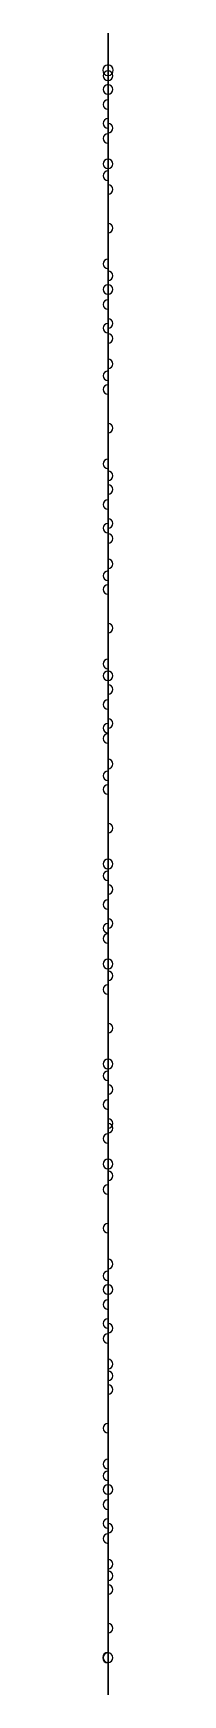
# Model space of a CAD drawing. Header units: millimetres. Extents: x 306 to 308, y -192 to 122.
import ezdxf

# ---------------------------------------------------------------- set-up
doc = ezdxf.new("R2010")
doc.units = ezdxf.units.MM
doc.layers.add('f', color=7, linetype='CONTINUOUS')

msp = doc.modelspace()

# ---------------------------------------------------------------- linework, layer by layer
at = {"layer": 'f'}
for p, q in [((307.16, 122, 373.26), (307.16, -192, 373.26)), ((307.16, 122, 373.26), (307.16, 122, -19.74)), ((307.16, -192, -19.74), (307.16, 122, -19.74)), ((307.16, 116, 169.76), (307.16, 116, 156.59)), ((307.16, 116, 208.26), (307.16, 116, 195.09)), ((307.16, 116, 246.76), (307.16, 116, 233.59)), ((307.16, 116, 285.26), (307.16, 116, 272.09)), ((307.16, 116, 366.26), (307.16, 116, 340.01)), ((307.16, 116, 323.76), (307.16, 116, 310.59)), ((307.16, 116, 135.26), (307.16, 116, 109.01)), ((307.16, 116, 92.76), (307.16, 116, 79.59)), ((307.16, 116, 58.26), (307.16, 116, 32.01)), ((307.16, 116, 15.76), (307.16, 116, 2.59)), ((307.16, 115, 170.76), (307.16, 108.53, 170.76)), ((307.16, 115, 209.26), (307.16, 108.53, 209.26)), ((307.16, 115, 213.26), (307.16, 102.11, 213.26)), ((307.16, 102.11, 211.26), (307.16, 115, 211.26)), ((307.16, 115, 247.76), (307.16, 108.53, 247.76)), ((307.16, 115, 286.26), (307.16, 108.53, 286.26)), ((307.16, 115, 328.76), (307.16, 102.11, 328.76)), ((307.16, 102.11, 326.76), (307.16, 115, 326.76)), ((307.16, 115, 290.26), (307.16, 102.11, 290.26)), ((307.16, 102.11, 288.26), (307.16, 115, 288.26)), ((307.16, 115, 251.76), (307.16, 102.11, 251.76)), ((307.16, 102.11, 249.76), (307.16, 115, 249.76)), ((307.16, 115, 97.76), (307.16, 102.11, 97.76)), ((307.16, 102.11, 95.76), (307.16, 115, 95.76)), ((307.16, 115, 20.76), (307.16, 102.11, 20.76)), ((307.16, 102.11, 18.76), (307.16, 115, 18.76)), ((307.16, 115, 174.76), (307.16, 102.11, 174.76)), ((307.16, 102.11, 172.76), (307.16, 115, 172.76)), ((307.16, 115, 367.26), (307.16, 102.11, 367.26)), ((307.16, 115, 324.76), (307.16, 108.53, 324.76)), ((307.16, 115, 136.26), (307.16, 102.11, 136.26)), ((307.16, 115, 93.76), (307.16, 108.53, 93.76)), ((307.16, 115, 59.26), (307.16, 102.11, 59.26)), ((307.16, 115, 16.76), (307.16, 108.53, 16.76)), ((307.16, 114.87, 188.55), (307.16, 104.97, 208.7)), ((307.16, 114.87, 150.05), (307.16, 104.97, 170.2)), ((307.16, 114.87, 304.05), (307.16, 104.97, 324.2)), ((307.16, 114.87, 265.55), (307.16, 104.97, 285.7)), ((307.16, 114.87, 73.05), (307.16, 104.97, 93.2)), ((307.16, 114.87, -3.95), (307.16, 104.97, 16.2)), ((307.16, 114.87, 227.05), (307.16, 104.97, 247.2)), ((307.16, 107.63, 169.32), (307.16, 114.1, 156.15)), ((307.16, 107.63, 207.82), (307.16, 114.1, 194.65)), ((307.16, 107.63, 246.32), (307.16, 114.1, 233.15)), ((307.16, 107.63, 284.82), (307.16, 114.1, 271.65)), ((307.16, 101.21, 365.82), (307.16, 114.1, 339.57)), ((307.16, 107.63, 323.32), (307.16, 114.1, 310.15)), ((307.16, 101.21, 134.82), (307.16, 114.1, 108.57)), ((307.16, 107.63, 92.32), (307.16, 114.1, 79.15)), ((307.16, 101.21, 57.82), (307.16, 114.1, 31.57)), ((307.16, 107.63, 15.32), (307.16, 114.1, 2.15)), ((307.16, 103.18, 207.82), (307.16, 113.07, 187.66)), ((307.16, 103.18, 169.32), (307.16, 113.07, 149.16)), ((307.16, 103.18, 323.32), (307.16, 113.07, 303.16)), ((307.16, 103.18, 284.82), (307.16, 113.07, 264.66)), ((307.16, 103.18, 92.32), (307.16, 113.07, 72.16)), ((307.16, 103.18, 15.32), (307.16, 113.07, -4.84)), ((307.16, 103.18, 246.32), (307.16, 113.07, 226.16)), ((307.16, 112.28, -12.3), (307.16, 98.19, 16.39)), ((307.16, 112.28, 64.7), (307.16, 98.19, 93.39)), ((307.16, 112.28, 218.7), (307.16, 98.19, 247.39)), ((307.16, 112.28, 257.2), (307.16, 98.19, 285.89)), ((307.16, 112.28, 295.7), (307.16, 98.19, 324.39)), ((307.16, 112.28, 141.7), (307.16, 98.19, 170.39)), ((307.16, 112.28, 180.2), (307.16, 98.19, 208.89)), ((307.16, 112.28, 103.2), (307.16, 98.19, 131.89)), ((307.16, 112.28, 26.2), (307.16, 98.19, 54.89)), ((307.16, 112.28, 334.2), (307.16, 98.19, 362.89)), ((307.16, 83.21, 217.26), (307.16, 111.38, 217.26)), ((307.16, 83.21, 255.76), (307.16, 111.38, 255.76)), ((307.16, 83.21, 294.26), (307.16, 111.38, 294.26)), ((307.16, 83.21, 140.26), (307.16, 111.38, 140.26)), ((307.16, 83.21, 178.76), (307.16, 111.38, 178.76)), ((307.16, 96.4, 15.51), (307.16, 110.48, -13.18)), ((307.16, 96.4, 92.51), (307.16, 110.48, 63.82)), ((307.16, 96.4, 131.01), (307.16, 110.48, 102.32)), ((307.16, 96.4, 54.01), (307.16, 110.48, 25.32)), ((307.16, 96.4, 362.01), (307.16, 110.48, 333.32)), ((307.16, 106.93, 65.26), (307.16, 83.21, 65.26)), ((307.16, 83.21, 63.26), (307.16, 106.93, 63.26)), ((307.16, 106.93, 103.76), (307.16, 83.21, 103.76)), ((307.16, 83.21, 101.76), (307.16, 106.93, 101.76)), ((307.16, 106.93, 26.76), (307.16, 83.21, 26.76)), ((307.16, 83.21, 24.76), (307.16, 106.93, 24.76)), ((307.16, 106.93, -11.74), (307.16, 83.21, -11.74)), ((307.16, 83.21, -13.74), (307.16, 106.93, -13.74)), ((307.16, 83.21, 332.76), (307.16, 106.93, 332.76)), ((307.16, 106.93, 334.76), (307.16, 83.21, 334.76)), ((307.16, 105.86, 338.2), (307.16, 98.19, 353.81)), ((307.16, 105.86, -8.3), (307.16, 98.19, 7.31)), ((307.16, 105.86, 30.2), (307.16, 98.19, 45.81)), ((307.16, 105.86, 107.2), (307.16, 98.19, 122.81)), ((307.16, 105.86, 68.7), (307.16, 98.19, 84.31)), ((307.16, 89.63, 336.76), (307.16, 104.96, 336.76)), ((307.16, 89.63, -9.74), (307.16, 104.96, -9.74)), ((307.16, 89.63, 28.76), (307.16, 104.96, 28.76)), ((307.16, 89.63, 105.76), (307.16, 104.96, 105.76)), ((307.16, 89.63, 67.26), (307.16, 104.96, 67.26)), ((307.16, 96.4, 353.81), (307.16, 88.73, 338.2)), ((307.16, 96.4, 7.31), (307.16, 88.73, -8.3)), ((307.16, 96.4, 45.81), (307.16, 88.73, 30.2)), ((307.16, 96.4, 247.39), (307.16, 82.31, 218.7)), ((307.16, 96.4, 285.89), (307.16, 82.31, 257.2)), ((307.16, 96.4, 324.39), (307.16, 82.31, 295.7)), ((307.16, 96.4, 170.39), (307.16, 82.31, 141.7)), ((307.16, 96.4, 208.89), (307.16, 82.31, 180.2)), ((307.16, 96.4, 122.81), (307.16, 88.73, 107.2)), ((307.16, 96.4, 84.31), (307.16, 88.73, 68.7)), ((307.16, 86.07, 337.32), (307.16, 95.97, 357.47)), ((307.16, 86.07, 29.32), (307.16, 95.97, 49.47)), ((307.16, 86.07, 106.32), (307.16, 95.97, 126.47)), ((307.16, 86.07, 67.82), (307.16, 95.97, 87.97)), ((307.16, 86.07, -9.18), (307.16, 95.97, 10.97)), ((307.16, 94.17, 358.35), (307.16, 84.28, 338.2)), ((307.16, 94.17, 50.35), (307.16, 84.28, 30.2)), ((307.16, 94.17, 127.35), (307.16, 84.28, 107.2)), ((307.16, 94.17, 88.85), (307.16, 84.28, 68.7)), ((307.16, 94.17, 11.85), (307.16, 84.28, -8.3)), ((307.16, 79.29, 298.63), (307.16, 93.38, 327.32)), ((307.16, 79.29, 221.63), (307.16, 93.38, 250.32)), ((307.16, 79.29, 29.13), (307.16, 93.38, 57.82)), ((307.16, 79.29, 67.63), (307.16, 93.38, 96.32)), ((307.16, 79.29, 106.13), (307.16, 93.38, 134.82)), ((307.16, 79.29, 260.13), (307.16, 93.38, 288.82)), ((307.16, 79.29, 337.13), (307.16, 93.38, 365.82)), ((307.16, 79.29, -9.37), (307.16, 93.38, 19.32)), ((307.16, 79.29, 183.13), (307.16, 93.38, 211.82)), ((307.16, 79.29, 144.63), (307.16, 93.38, 173.32)), ((307.16, 92.48, 290.26), (307.16, 64.31, 290.26)), ((307.16, 92.48, 367.26), (307.16, 64.31, 367.26)), ((307.16, 92.48, 20.76), (307.16, 64.31, 20.76)), ((307.16, 91.58, 328.2), (307.16, 77.5, 299.51)), ((307.16, 91.58, 251.2), (307.16, 77.5, 222.51)), ((307.16, 91.58, 58.7), (307.16, 77.5, 30.01)), ((307.16, 91.58, 97.2), (307.16, 77.5, 68.51)), ((307.16, 91.58, 135.7), (307.16, 77.5, 107.01)), ((307.16, 91.58, 212.7), (307.16, 77.5, 184.01)), ((307.16, 91.58, 174.2), (307.16, 77.5, 145.51)), ((307.16, 88.03, 174.76), (307.16, 64.31, 174.76)), ((307.16, 64.31, 172.76), (307.16, 88.03, 172.76)), ((307.16, 88.03, 213.26), (307.16, 64.31, 213.26)), ((307.16, 64.31, 211.26), (307.16, 88.03, 211.26)), ((307.16, 88.03, 136.26), (307.16, 64.31, 136.26)), ((307.16, 64.31, 134.26), (307.16, 88.03, 134.26)), ((307.16, 88.03, 97.76), (307.16, 64.31, 97.76)), ((307.16, 64.31, 95.76), (307.16, 88.03, 95.76)), ((307.16, 88.03, 59.26), (307.16, 64.31, 59.26)), ((307.16, 64.31, 57.26), (307.16, 88.03, 57.26)), ((307.16, 88.03, 251.76), (307.16, 64.31, 251.76)), ((307.16, 64.31, 249.76), (307.16, 88.03, 249.76)), ((307.16, 88.03, 328.76), (307.16, 64.31, 328.76)), ((307.16, 64.31, 326.76), (307.16, 88.03, 326.76)), ((307.16, 79.29, 307.7), (307.16, 86.96, 323.32)), ((307.16, 79.29, 230.7), (307.16, 86.96, 246.32)), ((307.16, 79.29, 38.2), (307.16, 86.96, 53.82)), ((307.16, 79.29, 76.7), (307.16, 86.96, 92.32)), ((307.16, 79.29, 115.2), (307.16, 86.96, 130.82)), ((307.16, 79.29, 192.2), (307.16, 86.96, 207.82)), ((307.16, 79.29, 153.7), (307.16, 86.96, 169.32)), ((307.16, 86.06, 324.76), (307.16, 70.73, 324.76)), ((307.16, 86.06, 247.76), (307.16, 70.73, 247.76)), ((307.16, 86.06, 55.26), (307.16, 70.73, 55.26)), ((307.16, 86.06, 93.76), (307.16, 70.73, 93.76)), ((307.16, 86.06, 132.26), (307.16, 70.73, 132.26)), ((307.16, 86.06, 209.26), (307.16, 70.73, 209.26)), ((307.16, 86.06, 170.76), (307.16, 70.73, 170.76)), ((307.16, 69.83, 323.32), (307.16, 77.5, 307.7)), ((307.16, 69.83, 246.32), (307.16, 77.5, 230.7)), ((307.16, 69.83, 53.82), (307.16, 77.5, 38.2)), ((307.16, 69.83, 92.32), (307.16, 77.5, 76.7)), ((307.16, 69.83, 130.82), (307.16, 77.5, 115.2)), ((307.16, 63.41, 288.82), (307.16, 77.5, 260.13)), ((307.16, 63.41, 365.82), (307.16, 77.5, 337.13)), ((307.16, 63.41, 19.32), (307.16, 77.5, -9.37)), ((307.16, 69.83, 207.82), (307.16, 77.5, 192.2)), ((307.16, 69.83, 169.32), (307.16, 77.5, 153.7)), ((307.16, 77.07, 150.05), (307.16, 67.17, 170.2)), ((307.16, 77.07, 188.55), (307.16, 67.17, 208.7)), ((307.16, 77.07, 111.55), (307.16, 67.17, 131.7)), ((307.16, 77.07, 73.05), (307.16, 67.17, 93.2)), ((307.16, 77.07, 34.55), (307.16, 67.17, 54.7)), ((307.16, 77.07, 227.05), (307.16, 67.17, 247.2)), ((307.16, 77.07, 304.05), (307.16, 67.17, 324.2)), ((307.16, 65.38, 169.32), (307.16, 75.27, 149.16)), ((307.16, 65.38, 207.82), (307.16, 75.27, 187.66)), ((307.16, 65.38, 130.82), (307.16, 75.27, 110.66)), ((307.16, 65.38, 92.32), (307.16, 75.27, 72.16)), ((307.16, 65.38, 53.82), (307.16, 75.27, 33.66)), ((307.16, 65.38, 246.32), (307.16, 75.27, 226.16)), ((307.16, 65.38, 323.32), (307.16, 75.27, 303.16)), ((307.16, 74.48, 295.7), (307.16, 60.39, 324.39)), ((307.16, 74.48, 180.2), (307.16, 60.39, 208.89)), ((307.16, 74.48, 26.2), (307.16, 60.39, 54.89)), ((307.16, 74.48, 218.7), (307.16, 60.39, 247.39)), ((307.16, 74.48, 103.2), (307.16, 60.39, 131.89)), ((307.16, 74.48, 64.7), (307.16, 60.39, 93.39)), ((307.16, 74.48, -12.3), (307.16, 60.39, 16.39)), ((307.16, 74.48, 257.2), (307.16, 60.39, 285.89)), ((307.16, 74.48, 334.2), (307.16, 60.39, 362.89)), ((307.16, 74.48, 141.7), (307.16, 60.39, 170.39)), ((307.16, 45.41, 101.76), (307.16, 73.58, 101.76)), ((307.16, 58.6, 323.51), (307.16, 72.68, 294.82)), ((307.16, 58.6, 208.01), (307.16, 72.68, 179.32)), ((307.16, 58.6, 54.01), (307.16, 72.68, 25.32)), ((307.16, 58.6, 246.51), (307.16, 72.68, 217.82)), ((307.16, 58.6, 92.51), (307.16, 72.68, 63.82)), ((307.16, 58.6, 15.51), (307.16, 72.68, -13.18)), ((307.16, 58.6, 285.01), (307.16, 72.68, 256.32)), ((307.16, 58.6, 362.01), (307.16, 72.68, 333.32)), ((307.16, 58.6, 169.51), (307.16, 72.68, 140.82)), ((307.16, 69.13, 142.26), (307.16, 45.41, 142.26)), ((307.16, 45.41, 140.26), (307.16, 69.13, 140.26)), ((307.16, 69.13, 334.76), (307.16, 45.41, 334.76)), ((307.16, 45.41, 332.76), (307.16, 69.13, 332.76)), ((307.16, 45.41, -13.74), (307.16, 69.13, -13.74)), ((307.16, 69.13, -11.74), (307.16, 45.41, -11.74)), ((307.16, 45.41, 63.26), (307.16, 69.13, 63.26)), ((307.16, 69.13, 65.26), (307.16, 45.41, 65.26)), ((307.16, 45.41, 294.26), (307.16, 69.13, 294.26)), ((307.16, 69.13, 296.26), (307.16, 45.41, 296.26)), ((307.16, 69.13, 219.26), (307.16, 45.41, 219.26)), ((307.16, 45.41, 217.26), (307.16, 69.13, 217.26)), ((307.16, 45.41, 24.76), (307.16, 69.13, 24.76)), ((307.16, 69.13, 26.76), (307.16, 45.41, 26.76)), ((307.16, 69.13, 180.76), (307.16, 45.41, 180.76)), ((307.16, 45.41, 178.76), (307.16, 69.13, 178.76)), ((307.16, 45.41, 255.76), (307.16, 69.13, 255.76)), ((307.16, 69.13, 257.76), (307.16, 45.41, 257.76)), ((307.16, 68.06, 261.2), (307.16, 60.39, 276.81)), ((307.16, 68.06, 184.2), (307.16, 60.39, 199.81)), ((307.16, 68.06, 30.2), (307.16, 60.39, 45.81)), ((307.16, 68.06, 222.7), (307.16, 60.39, 238.31)), ((307.16, 68.06, 299.7), (307.16, 60.39, 315.31)), ((307.16, 68.06, 68.7), (307.16, 60.39, 84.31)), ((307.16, 68.06, -8.3), (307.16, 60.39, 7.31)), ((307.16, 68.06, 338.2), (307.16, 60.39, 353.81)), ((307.16, 68.06, 145.7), (307.16, 60.39, 161.31)), ((307.16, 51.83, 259.76), (307.16, 67.16, 259.76)), ((307.16, 51.83, 182.76), (307.16, 67.16, 182.76)), ((307.16, 51.83, 28.76), (307.16, 67.16, 28.76)), ((307.16, 51.83, 221.26), (307.16, 67.16, 221.26)), ((307.16, 51.83, 298.26), (307.16, 67.16, 298.26)), ((307.16, 51.83, 67.26), (307.16, 67.16, 67.26)), ((307.16, 51.83, -9.74), (307.16, 67.16, -9.74)), ((307.16, 51.83, 336.76), (307.16, 67.16, 336.76)), ((307.16, 51.83, 144.26), (307.16, 67.16, 144.26)), ((307.16, 58.6, 276.81), (307.16, 50.93, 261.2)), ((307.16, 58.6, 199.81), (307.16, 50.93, 184.2)), ((307.16, 58.6, 45.81), (307.16, 50.93, 30.2)), ((307.16, 58.6, 238.31), (307.16, 50.93, 222.7)), ((307.16, 58.6, 131.89), (307.16, 44.51, 103.2)), ((307.16, 58.6, 315.31), (307.16, 50.93, 299.7)), ((307.16, 58.6, 84.31), (307.16, 50.93, 68.7)), ((307.16, 58.6, 7.31), (307.16, 50.93, -8.3)), ((307.16, 58.6, 353.81), (307.16, 50.93, 338.2)), ((307.16, 58.6, 161.31), (307.16, 50.93, 145.7)), ((307.16, 48.27, 144.82), (307.16, 58.17, 164.97)), ((307.16, 48.27, 337.32), (307.16, 58.17, 357.47)), ((307.16, 48.27, 260.32), (307.16, 58.17, 280.47)), ((307.16, 48.27, -9.18), (307.16, 58.17, 10.97)), ((307.16, 48.27, 67.82), (307.16, 58.17, 87.97)), ((307.16, 48.27, 298.82), (307.16, 58.17, 318.97)), ((307.16, 48.27, 221.82), (307.16, 58.17, 241.97)), ((307.16, 48.27, 29.32), (307.16, 58.17, 49.47)), ((307.16, 48.27, 183.32), (307.16, 58.17, 203.47)), ((307.16, 56.37, 165.85), (307.16, 46.48, 145.7)), ((307.16, 56.37, 358.35), (307.16, 46.48, 338.2)), ((307.16, 56.37, 281.35), (307.16, 46.48, 261.2)), ((307.16, 56.37, 11.85), (307.16, 46.48, -8.3)), ((307.16, 56.37, 88.85), (307.16, 46.48, 68.7)), ((307.16, 56.37, 319.85), (307.16, 46.48, 299.7)), ((307.16, 56.37, 242.85), (307.16, 46.48, 222.7)), ((307.16, 56.37, 50.35), (307.16, 46.48, 30.2)), ((307.16, 56.37, 204.35), (307.16, 46.48, 184.2)), ((307.16, 41.49, 67.63), (307.16, 55.58, 96.32)), ((307.16, 41.49, 144.63), (307.16, 55.58, 173.32)), ((307.16, 41.49, 298.63), (307.16, 55.58, 327.32)), ((307.16, 41.49, 183.13), (307.16, 55.58, 211.82)), ((307.16, 41.49, 106.13), (307.16, 55.58, 134.82)), ((307.16, 41.49, 260.13), (307.16, 55.58, 288.82)), ((307.16, 41.49, 29.13), (307.16, 55.58, 57.82)), ((307.16, 41.49, -9.37), (307.16, 55.58, 19.32)), ((307.16, 41.49, 221.63), (307.16, 55.58, 250.32)), ((307.16, 41.49, 337.13), (307.16, 55.58, 365.82)), ((307.16, 54.68, 290.26), (307.16, 26.51, 290.26)), ((307.16, 54.68, 59.26), (307.16, 26.51, 59.26)), ((307.16, 54.68, 20.76), (307.16, 26.51, 20.76)), ((307.16, 53.78, 97.2), (307.16, 39.7, 68.51)), ((307.16, 53.78, 174.2), (307.16, 39.7, 145.51)), ((307.16, 53.78, 328.2), (307.16, 39.7, 299.51)), ((307.16, 53.78, 212.7), (307.16, 39.7, 184.01)), ((307.16, 53.78, 135.7), (307.16, 39.7, 107.01)), ((307.16, 53.78, 251.2), (307.16, 39.7, 222.51)), ((307.16, 53.78, 366.7), (307.16, 39.7, 338.01)), ((307.16, 50.23, 367.26), (307.16, 26.51, 367.26)), ((307.16, 26.51, 365.26), (307.16, 50.23, 365.26)), ((307.16, 50.23, 251.76), (307.16, 26.51, 251.76)), ((307.16, 26.51, 249.76), (307.16, 50.23, 249.76)), ((307.16, 50.23, 136.26), (307.16, 26.51, 136.26)), ((307.16, 26.51, 134.26), (307.16, 50.23, 134.26)), ((307.16, 50.23, 97.76), (307.16, 26.51, 97.76)), ((307.16, 26.51, 95.76), (307.16, 50.23, 95.76)), ((307.16, 50.23, 213.26), (307.16, 26.51, 213.26)), ((307.16, 26.51, 211.26), (307.16, 50.23, 211.26)), ((307.16, 50.23, 328.76), (307.16, 26.51, 328.76)), ((307.16, 26.51, 326.76), (307.16, 50.23, 326.76)), ((307.16, 50.23, 174.76), (307.16, 26.51, 174.76)), ((307.16, 26.51, 172.76), (307.16, 50.23, 172.76)), ((307.16, 41.49, 153.7), (307.16, 49.16, 169.32)), ((307.16, 41.49, 307.7), (307.16, 49.16, 323.32)), ((307.16, 41.49, 192.2), (307.16, 49.16, 207.82)), ((307.16, 41.49, 76.7), (307.16, 49.16, 92.32)), ((307.16, 41.49, 115.2), (307.16, 49.16, 130.82)), ((307.16, 41.49, 230.7), (307.16, 49.16, 246.32)), ((307.16, 41.49, 346.2), (307.16, 49.16, 361.82)), ((307.16, 48.26, 170.76), (307.16, 32.93, 170.76)), ((307.16, 48.26, 324.76), (307.16, 32.93, 324.76)), ((307.16, 48.26, 209.26), (307.16, 32.93, 209.26)), ((307.16, 48.26, 93.76), (307.16, 32.93, 93.76)), ((307.16, 48.26, 132.26), (307.16, 32.93, 132.26)), ((307.16, 48.26, 247.76), (307.16, 32.93, 247.76)), ((307.16, 48.26, 363.26), (307.16, 32.93, 363.26)), ((307.16, 32.03, 169.32), (307.16, 39.7, 153.7)), ((307.16, 32.03, 323.32), (307.16, 39.7, 307.7)), ((307.16, 32.03, 207.82), (307.16, 39.7, 192.2)), ((307.16, 32.03, 92.32), (307.16, 39.7, 76.7)), ((307.16, 32.03, 130.82), (307.16, 39.7, 115.2)), ((307.16, 25.61, 288.82), (307.16, 39.7, 260.13)), ((307.16, 25.61, 57.82), (307.16, 39.7, 29.13)), ((307.16, 25.61, 19.32), (307.16, 39.7, -9.37)), ((307.16, 32.03, 246.32), (307.16, 39.7, 230.7)), ((307.16, 32.03, 361.82), (307.16, 39.7, 346.2)), ((307.16, 39.27, 342.55), (307.16, 29.37, 362.7)), ((307.16, 39.27, 227.05), (307.16, 29.37, 247.2)), ((307.16, 39.27, 73.05), (307.16, 29.37, 93.2)), ((307.16, 39.27, 111.55), (307.16, 29.37, 131.7)), ((307.16, 39.27, 188.55), (307.16, 29.37, 208.7)), ((307.16, 39.27, 304.05), (307.16, 29.37, 324.2)), ((307.16, 39.27, 150.05), (307.16, 29.37, 170.2)), ((307.16, 27.58, 361.82), (307.16, 37.47, 341.66)), ((307.16, 27.58, 246.32), (307.16, 37.47, 226.16)), ((307.16, 27.58, 92.32), (307.16, 37.47, 72.16)), ((307.16, 27.58, 130.82), (307.16, 37.47, 110.66)), ((307.16, 27.58, 207.82), (307.16, 37.47, 187.66)), ((307.16, 27.58, 323.32), (307.16, 37.47, 303.16)), ((307.16, 27.58, 169.32), (307.16, 37.47, 149.16)), ((307.16, 36.68, -12.3), (307.16, 22.59, 16.39)), ((307.16, 36.68, 26.2), (307.16, 22.59, 54.89)), ((307.16, 36.68, 180.2), (307.16, 22.59, 208.89)), ((307.16, 36.68, 103.2), (307.16, 22.59, 131.89)), ((307.16, 36.68, 257.2), (307.16, 22.59, 285.89)), ((307.16, 36.68, 295.7), (307.16, 22.59, 324.39)), ((307.16, 36.68, 218.7), (307.16, 22.59, 247.39)), ((307.16, 36.68, 334.2), (307.16, 22.59, 362.89)), ((307.16, 36.68, 141.7), (307.16, 22.59, 170.39)), ((307.16, 36.68, 64.7), (307.16, 22.59, 93.39)), ((307.16, 7.61, 294.26), (307.16, 35.78, 294.26)), ((307.16, 7.61, 217.26), (307.16, 35.78, 217.26)), ((307.16, 7.61, 332.76), (307.16, 35.78, 332.76)), ((307.16, 7.61, 140.26), (307.16, 35.78, 140.26)), ((307.16, 20.8, 15.51), (307.16, 34.88, -13.18)), ((307.16, 20.8, 54.01), (307.16, 34.88, 25.32)), ((307.16, 20.8, 208.01), (307.16, 34.88, 179.32)), ((307.16, 20.8, 131.01), (307.16, 34.88, 102.32)), ((307.16, 20.8, 285.01), (307.16, 34.88, 256.32)), ((307.16, 20.8, 92.51), (307.16, 34.88, 63.82)), ((307.16, 7.61, -13.74), (307.16, 31.33, -13.74)), ((307.16, 31.33, -11.74), (307.16, 7.61, -11.74)), ((307.16, 31.33, 65.26), (307.16, 7.61, 65.26)), ((307.16, 7.61, 63.26), (307.16, 31.33, 63.26)), ((307.16, 7.61, 255.76), (307.16, 31.33, 255.76)), ((307.16, 31.33, 257.76), (307.16, 7.61, 257.76)), ((307.16, 7.61, 101.76), (307.16, 31.33, 101.76)), ((307.16, 31.33, 103.76), (307.16, 7.61, 103.76)), ((307.16, 7.61, 178.76), (307.16, 31.33, 178.76)), ((307.16, 31.33, 180.76), (307.16, 7.61, 180.76)), ((307.16, 7.61, 24.76), (307.16, 31.33, 24.76)), ((307.16, 31.33, 26.76), (307.16, 7.61, 26.76)), ((307.16, 30.26, -8.3), (307.16, 22.59, 7.31)), ((307.16, 30.26, 107.2), (307.16, 22.59, 122.81)), ((307.16, 30.26, 261.2), (307.16, 22.59, 276.81)), ((307.16, 30.26, 68.7), (307.16, 22.59, 84.31)), ((307.16, 30.26, 184.2), (307.16, 22.59, 199.81)), ((307.16, 30.26, 30.2), (307.16, 22.59, 45.81)), ((307.16, 14.03, -9.74), (307.16, 29.36, -9.74)), ((307.16, 14.03, 105.76), (307.16, 29.36, 105.76)), ((307.16, 14.03, 259.76), (307.16, 29.36, 259.76)), ((307.16, 14.03, 67.26), (307.16, 29.36, 67.26)), ((307.16, 14.03, 182.76), (307.16, 29.36, 182.76)), ((307.16, 14.03, 28.76), (307.16, 29.36, 28.76)), ((307.16, 20.8, 7.31), (307.16, 13.13, -8.3)), ((307.16, 20.8, 122.81), (307.16, 13.13, 107.2)), ((307.16, 20.8, 276.81), (307.16, 13.13, 261.2)), ((307.16, 20.8, 324.39), (307.16, 6.71, 295.7)), ((307.16, 20.8, 247.39), (307.16, 6.71, 218.7)), ((307.16, 20.8, 362.89), (307.16, 6.71, 334.2)), ((307.16, 20.8, 170.39), (307.16, 6.71, 141.7)), ((307.16, 20.8, 84.31), (307.16, 13.13, 68.7)), ((307.16, 20.8, 199.81), (307.16, 13.13, 184.2)), ((307.16, 20.8, 45.81), (307.16, 13.13, 30.2)), ((307.16, 10.47, -9.18), (307.16, 20.37, 10.97)), ((307.16, 10.47, 29.32), (307.16, 20.37, 49.47)), ((307.16, 10.47, 183.32), (307.16, 20.37, 203.47)), ((307.16, 10.47, 67.82), (307.16, 20.37, 87.97)), ((307.16, 10.47, 260.32), (307.16, 20.37, 280.47)), ((307.16, 10.47, 106.32), (307.16, 20.37, 126.47)), ((307.16, 18.57, 11.85), (307.16, 8.68, -8.3)), ((307.16, 18.57, 50.35), (307.16, 8.68, 30.2)), ((307.16, 18.57, 204.35), (307.16, 8.68, 184.2)), ((307.16, 18.57, 88.85), (307.16, 8.68, 68.7)), ((307.16, 18.57, 281.35), (307.16, 8.68, 261.2)), ((307.16, 18.57, 127.35), (307.16, 8.68, 107.2)), ((307.16, 3.69, 337.13), (307.16, 17.78, 365.82)), ((307.16, 3.69, 260.13), (307.16, 17.78, 288.82)), ((307.16, 3.69, 106.13), (307.16, 17.78, 134.82)), ((307.16, 3.69, 67.63), (307.16, 17.78, 96.32)), ((307.16, 3.69, 298.63), (307.16, 17.78, 327.32)), ((307.16, 3.69, 29.13), (307.16, 17.78, 57.82)), ((307.16, 3.69, 183.13), (307.16, 17.78, 211.82)), ((307.16, 3.69, 221.63), (307.16, 17.78, 250.32)), ((307.16, 3.69, -9.37), (307.16, 17.78, 19.32)), ((307.16, 3.69, 144.63), (307.16, 17.78, 173.32)), ((307.16, 16.88, 290.26), (307.16, -11.29, 290.26)), ((307.16, 16.88, 136.26), (307.16, -11.29, 136.26)), ((307.16, 15.98, 366.7), (307.16, 1.9, 338.01)), ((307.16, 15.98, 97.2), (307.16, 1.9, 68.51)), ((307.16, 15.98, 328.2), (307.16, 1.9, 299.51)), ((307.16, 15.98, 58.7), (307.16, 1.9, 30.01)), ((307.16, 15.98, 212.7), (307.16, 1.9, 184.01)), ((307.16, 15.98, 251.2), (307.16, 1.9, 222.51)), ((307.16, 15.98, 20.2), (307.16, 1.9, -8.49)), ((307.16, 15.98, 174.2), (307.16, 1.9, 145.51)), ((307.16, 12.43, 97.76), (307.16, -11.29, 97.76)), ((307.16, -11.29, 95.76), (307.16, 12.43, 95.76)), ((307.16, 12.43, 174.76), (307.16, -11.29, 174.76)), ((307.16, -11.29, 172.76), (307.16, 12.43, 172.76)), ((307.16, 12.43, 59.26), (307.16, -11.29, 59.26)), ((307.16, -11.29, 57.26), (307.16, 12.43, 57.26)), ((307.16, 12.43, 20.76), (307.16, -11.29, 20.76)), ((307.16, -11.29, 18.76), (307.16, 12.43, 18.76)), ((307.16, 12.43, 251.76), (307.16, -11.29, 251.76)), ((307.16, -11.29, 249.76), (307.16, 12.43, 249.76)), ((307.16, 12.43, 213.26), (307.16, -11.29, 213.26)), ((307.16, -11.29, 211.26), (307.16, 12.43, 211.26)), ((307.16, 12.43, 328.76), (307.16, -11.29, 328.76)), ((307.16, -11.29, 326.76), (307.16, 12.43, 326.76)), ((307.16, 12.43, 367.26), (307.16, -11.29, 367.26)), ((307.16, -11.29, 365.26), (307.16, 12.43, 365.26)), ((307.16, 3.69, 346.2), (307.16, 11.36, 361.82)), ((307.16, 3.69, 76.7), (307.16, 11.36, 92.32)), ((307.16, 3.69, 307.7), (307.16, 11.36, 323.32)), ((307.16, 3.69, 38.2), (307.16, 11.36, 53.82)), ((307.16, 3.69, 192.2), (307.16, 11.36, 207.82)), ((307.16, 3.69, 230.7), (307.16, 11.36, 246.32)), ((307.16, 3.69, -0.3), (307.16, 11.36, 15.32)), ((307.16, 3.69, 153.7), (307.16, 11.36, 169.32)), ((307.16, 10.46, 363.26), (307.16, -4.87, 363.26)), ((307.16, 10.46, 93.76), (307.16, -4.87, 93.76)), ((307.16, 10.46, 324.76), (307.16, -4.87, 324.76)), ((307.16, 10.46, 55.26), (307.16, -4.87, 55.26)), ((307.16, 10.46, 209.26), (307.16, -4.87, 209.26)), ((307.16, 10.46, 247.76), (307.16, -4.87, 247.76)), ((307.16, 10.46, 16.76), (307.16, -4.87, 16.76)), ((307.16, 10.46, 170.76), (307.16, -4.87, 170.76)), ((307.16, -5.77, 361.82), (307.16, 1.9, 346.2)), ((307.16, -12.19, 288.82), (307.16, 1.9, 260.13)), ((307.16, -12.19, 134.82), (307.16, 1.9, 106.13)), ((307.16, -5.77, 92.32), (307.16, 1.9, 76.7)), ((307.16, -5.77, 323.32), (307.16, 1.9, 307.7)), ((307.16, -5.77, 53.82), (307.16, 1.9, 38.2)), ((307.16, -5.77, 207.82), (307.16, 1.9, 192.2)), ((307.16, -5.77, 246.32), (307.16, 1.9, 230.7)), ((307.16, -5.77, 15.32), (307.16, 1.9, -0.3)), ((307.16, -5.77, 169.32), (307.16, 1.9, 153.7)), ((307.16, 1.47, 150.05), (307.16, -8.43, 170.2)), ((307.16, 1.47, -3.95), (307.16, -8.43, 16.2)), ((307.16, 1.47, 227.05), (307.16, -8.43, 247.2)), ((307.16, 1.47, 188.55), (307.16, -8.43, 208.7)), ((307.16, 1.47, 34.55), (307.16, -8.43, 54.7)), ((307.16, 1.47, 304.05), (307.16, -8.43, 324.2)), ((307.16, 1.47, 73.05), (307.16, -8.43, 93.2)), ((307.16, 1.47, 342.55), (307.16, -8.43, 362.7)), ((307.16, -10.22, 169.32), (307.16, -0.33, 149.16)), ((307.16, -10.22, 15.32), (307.16, -0.33, -4.84)), ((307.16, -10.22, 246.32), (307.16, -0.33, 226.16)), ((307.16, -10.22, 207.82), (307.16, -0.33, 187.66)), ((307.16, -10.22, 53.82), (307.16, -0.33, 33.66)), ((307.16, -10.22, 323.32), (307.16, -0.33, 303.16)), ((307.16, -10.22, 92.32), (307.16, -0.33, 72.16)), ((307.16, -10.22, 361.82), (307.16, -0.33, 341.66)), ((307.16, -1.12, 64.7), (307.16, -15.21, 93.39)), ((307.16, -1.12, 141.7), (307.16, -15.21, 170.39)), ((307.16, -1.12, 334.2), (307.16, -15.21, 362.89)), ((307.16, -1.12, 26.2), (307.16, -15.21, 54.89)), ((307.16, -1.12, 103.2), (307.16, -15.21, 131.89)), ((307.16, -1.12, 257.2), (307.16, -15.21, 285.89)), ((307.16, -1.12, 180.2), (307.16, -15.21, 208.89)), ((307.16, -1.12, 218.7), (307.16, -15.21, 247.39)), ((307.16, -1.12, 295.7), (307.16, -15.21, 324.39)), ((307.16, -1.12, -12.3), (307.16, -15.21, 16.39)), ((307.16, -30.19, 24.76), (307.16, -2.02, 24.76)), ((307.16, -30.19, 101.76), (307.16, -2.02, 101.76)), ((307.16, -17, 92.51), (307.16, -2.92, 63.82)), ((307.16, -17, 169.51), (307.16, -2.92, 140.82)), ((307.16, -17, 362.01), (307.16, -2.92, 333.32)), ((307.16, -17, 285.01), (307.16, -2.92, 256.32)), ((307.16, -17, 208.01), (307.16, -2.92, 179.32)), ((307.16, -17, 246.51), (307.16, -2.92, 217.82)), ((307.16, -17, 323.51), (307.16, -2.92, 294.82)), ((307.16, -17, 15.51), (307.16, -2.92, -13.18)), ((307.16, -6.47, -11.74), (307.16, -30.19, -11.74)), ((307.16, -30.19, -13.74), (307.16, -6.47, -13.74)), ((307.16, -30.19, 63.26), (307.16, -6.47, 63.26)), ((307.16, -6.47, 65.26), (307.16, -30.19, 65.26)), ((307.16, -6.47, 296.26), (307.16, -30.19, 296.26)), ((307.16, -30.19, 294.26), (307.16, -6.47, 294.26)), ((307.16, -30.19, 178.76), (307.16, -6.47, 178.76)), ((307.16, -6.47, 180.76), (307.16, -30.19, 180.76)), ((307.16, -6.47, 257.76), (307.16, -30.19, 257.76)), ((307.16, -30.19, 255.76), (307.16, -6.47, 255.76)), ((307.16, -6.47, 334.76), (307.16, -30.19, 334.76)), ((307.16, -30.19, 332.76), (307.16, -6.47, 332.76)), ((307.16, -30.19, 217.26), (307.16, -6.47, 217.26)), ((307.16, -6.47, 219.26), (307.16, -30.19, 219.26)), ((307.16, -6.47, 142.26), (307.16, -30.19, 142.26)), ((307.16, -30.19, 140.26), (307.16, -6.47, 140.26)), ((307.16, -7.54, 68.7), (307.16, -15.21, 84.31)), ((307.16, -7.54, 145.7), (307.16, -15.21, 161.31)), ((307.16, -7.54, 222.7), (307.16, -15.21, 238.31)), ((307.16, -7.54, 338.2), (307.16, -15.21, 353.81)), ((307.16, -7.54, 261.2), (307.16, -15.21, 276.81)), ((307.16, -7.54, 184.2), (307.16, -15.21, 199.81)), ((307.16, -7.54, 299.7), (307.16, -15.21, 315.31)), ((307.16, -7.54, -8.3), (307.16, -15.21, 7.31)), ((307.16, -23.77, 67.26), (307.16, -8.44, 67.26)), ((307.16, -23.77, 144.26), (307.16, -8.44, 144.26)), ((307.16, -23.77, 221.26), (307.16, -8.44, 221.26)), ((307.16, -23.77, 336.76), (307.16, -8.44, 336.76)), ((307.16, -23.77, 259.76), (307.16, -8.44, 259.76)), ((307.16, -23.77, 182.76), (307.16, -8.44, 182.76)), ((307.16, -23.77, 298.26), (307.16, -8.44, 298.26)), ((307.16, -23.77, -9.74), (307.16, -8.44, -9.74)), ((307.16, -17, 84.31), (307.16, -24.67, 68.7)), ((307.16, -17, 161.31), (307.16, -24.67, 145.7)), ((307.16, -17, 238.31), (307.16, -24.67, 222.7)), ((307.16, -17, 353.81), (307.16, -24.67, 338.2)), ((307.16, -17, 54.89), (307.16, -31.09, 26.2)), ((307.16, -17, 131.89), (307.16, -31.09, 103.2)), ((307.16, -17, 276.81), (307.16, -24.67, 261.2)), ((307.16, -17, 199.81), (307.16, -24.67, 184.2)), ((307.16, -17, 315.31), (307.16, -24.67, 299.7)), ((307.16, -17, 7.31), (307.16, -24.67, -8.3)), ((307.16, -27.33, -9.18), (307.16, -17.43, 10.97)), ((307.16, -27.33, 298.82), (307.16, -17.43, 318.97)), ((307.16, -27.33, 221.82), (307.16, -17.43, 241.97)), ((307.16, -27.33, 183.32), (307.16, -17.43, 203.47)), ((307.16, -27.33, 260.32), (307.16, -17.43, 280.47)), ((307.16, -27.33, 337.32), (307.16, -17.43, 357.47)), ((307.16, -27.33, 144.82), (307.16, -17.43, 164.97)), ((307.16, -27.33, 67.82), (307.16, -17.43, 87.97)), ((307.16, -19.23, 11.85), (307.16, -29.12, -8.3)), ((307.16, -19.23, 319.85), (307.16, -29.12, 299.7)), ((307.16, -19.23, 242.85), (307.16, -29.12, 222.7)), ((307.16, -19.23, 204.35), (307.16, -29.12, 184.2)), ((307.16, -19.23, 281.35), (307.16, -29.12, 261.2)), ((307.16, -19.23, 358.35), (307.16, -29.12, 338.2)), ((307.16, -19.23, 165.85), (307.16, -29.12, 145.7)), ((307.16, -19.23, 88.85), (307.16, -29.12, 68.7)), ((307.16, -34.11, -9.37), (307.16, -20.02, 19.32)), ((307.16, -34.11, 67.63), (307.16, -20.02, 96.32)), ((307.16, -34.11, 144.63), (307.16, -20.02, 173.32)), ((307.16, -34.11, 221.63), (307.16, -20.02, 250.32)), ((307.16, -34.11, 260.13), (307.16, -20.02, 288.82)), ((307.16, -34.11, 298.63), (307.16, -20.02, 327.32)), ((307.16, -34.11, 183.13), (307.16, -20.02, 211.82)), ((307.16, -34.11, 29.13), (307.16, -20.02, 57.82)), ((307.16, -34.11, 106.13), (307.16, -20.02, 134.82)), ((307.16, -34.11, 337.13), (307.16, -20.02, 365.82)), ((307.16, -20.92, 290.26), (307.16, -49.09, 290.26)), ((307.16, -20.92, 328.76), (307.16, -49.09, 328.76)), ((307.16, -20.92, 213.26), (307.16, -49.09, 213.26)), ((307.16, -21.82, 20.2), (307.16, -35.9, -8.49)), ((307.16, -21.82, 97.2), (307.16, -35.9, 68.51)), ((307.16, -21.82, 174.2), (307.16, -35.9, 145.51)), ((307.16, -21.82, 251.2), (307.16, -35.9, 222.51)), ((307.16, -21.82, 58.7), (307.16, -35.9, 30.01)), ((307.16, -21.82, 135.7), (307.16, -35.9, 107.01)), ((307.16, -21.82, 366.7), (307.16, -35.9, 338.01)), ((307.16, -25.37, 97.76), (307.16, -49.09, 97.76)), ((307.16, -49.09, 95.76), (307.16, -25.37, 95.76)), ((307.16, -25.37, 367.26), (307.16, -49.09, 367.26)), ((307.16, -49.09, 365.26), (307.16, -25.37, 365.26)), ((307.16, -25.37, 136.26), (307.16, -49.09, 136.26)), ((307.16, -49.09, 134.26), (307.16, -25.37, 134.26)), ((307.16, -25.37, 20.76), (307.16, -49.09, 20.76)), ((307.16, -49.09, 18.76), (307.16, -25.37, 18.76)), ((307.16, -25.37, 59.26), (307.16, -49.09, 59.26)), ((307.16, -49.09, 57.26), (307.16, -25.37, 57.26)), ((307.16, -25.37, 251.76), (307.16, -49.09, 251.76)), ((307.16, -49.09, 249.76), (307.16, -25.37, 249.76)), ((307.16, -25.37, 174.76), (307.16, -49.09, 174.76)), ((307.16, -49.09, 172.76), (307.16, -25.37, 172.76)), ((307.16, -34.11, 153.7), (307.16, -26.44, 169.32)), ((307.16, -34.11, 230.7), (307.16, -26.44, 246.32)), ((307.16, -34.11, 38.2), (307.16, -26.44, 53.82)), ((307.16, -34.11, -0.3), (307.16, -26.44, 15.32)), ((307.16, -34.11, 115.2), (307.16, -26.44, 130.82)), ((307.16, -34.11, 346.2), (307.16, -26.44, 361.82)), ((307.16, -34.11, 76.7), (307.16, -26.44, 92.32)), ((307.16, -27.34, 170.76), (307.16, -42.67, 170.76)), ((307.16, -27.34, 247.76), (307.16, -42.67, 247.76)), ((307.16, -27.34, 55.26), (307.16, -42.67, 55.26)), ((307.16, -27.34, 16.76), (307.16, -42.67, 16.76)), ((307.16, -27.34, 132.26), (307.16, -42.67, 132.26)), ((307.16, -27.34, 363.26), (307.16, -42.67, 363.26)), ((307.16, -27.34, 93.76), (307.16, -42.67, 93.76)), ((307.16, -43.57, 169.32), (307.16, -35.9, 153.7)), ((307.16, -43.57, 246.32), (307.16, -35.9, 230.7)), ((307.16, -49.99, 288.82), (307.16, -35.9, 260.13)), ((307.16, -49.99, 327.32), (307.16, -35.9, 298.63)), ((307.16, -49.99, 211.82), (307.16, -35.9, 183.13)), ((307.16, -43.57, 53.82), (307.16, -35.9, 38.2)), ((307.16, -43.57, 15.32), (307.16, -35.9, -0.3)), ((307.16, -43.57, 130.82), (307.16, -35.9, 115.2)), ((307.16, -43.57, 361.82), (307.16, -35.9, 346.2)), ((307.16, -43.57, 92.32), (307.16, -35.9, 76.7)), ((307.16, -36.33, 342.55), (307.16, -46.23, 362.7)), ((307.16, -36.33, 111.55), (307.16, -46.23, 131.7)), ((307.16, -36.33, 34.55), (307.16, -46.23, 54.7)), ((307.16, -36.33, -3.95), (307.16, -46.23, 16.2)), ((307.16, -36.33, 227.05), (307.16, -46.23, 247.2)), ((307.16, -36.33, 150.05), (307.16, -46.23, 170.2)), ((307.16, -36.33, 73.05), (307.16, -46.23, 93.2)), ((307.16, -48.02, 361.82), (307.16, -38.13, 341.66)), ((307.16, -48.02, 130.82), (307.16, -38.13, 110.66)), ((307.16, -48.02, 53.82), (307.16, -38.13, 33.66)), ((307.16, -48.02, 15.32), (307.16, -38.13, -4.84)), ((307.16, -48.02, 246.32), (307.16, -38.13, 226.16)), ((307.16, -48.02, 169.32), (307.16, -38.13, 149.16)), ((307.16, -48.02, 92.32), (307.16, -38.13, 72.16)), ((307.16, -38.92, 103.2), (307.16, -53.01, 131.89)), ((307.16, -38.92, 141.7), (307.16, -53.01, 170.39)), ((307.16, -38.92, 180.2), (307.16, -53.01, 208.89)), ((307.16, -38.92, 64.7), (307.16, -53.01, 93.39)), ((307.16, -38.92, -12.3), (307.16, -53.01, 16.39)), ((307.16, -38.92, 218.7), (307.16, -53.01, 247.39)), ((307.16, -38.92, 334.2), (307.16, -53.01, 362.89)), ((307.16, -38.92, 26.2), (307.16, -53.01, 54.89)), ((307.16, -38.92, 295.7), (307.16, -53.01, 324.39)), ((307.16, -38.92, 257.2), (307.16, -53.01, 285.89)), ((307.16, -67.99, 332.76), (307.16, -39.82, 332.76)), ((307.16, -67.99, 24.76), (307.16, -39.82, 24.76)), ((307.16, -54.8, 131.01), (307.16, -40.72, 102.32)), ((307.16, -54.8, 169.51), (307.16, -40.72, 140.82)), ((307.16, -54.8, 208.01), (307.16, -40.72, 179.32)), ((307.16, -54.8, 92.51), (307.16, -40.72, 63.82)), ((307.16, -54.8, 15.51), (307.16, -40.72, -13.18)), ((307.16, -54.8, 246.51), (307.16, -40.72, 217.82)), ((307.16, -54.8, 323.51), (307.16, -40.72, 294.82)), ((307.16, -54.8, 285.01), (307.16, -40.72, 256.32)), ((307.16, -67.99, 255.76), (307.16, -44.27, 255.76)), ((307.16, -44.27, 257.76), (307.16, -67.99, 257.76)), ((307.16, -67.99, 294.26), (307.16, -44.27, 294.26)), ((307.16, -44.27, 296.26), (307.16, -67.99, 296.26)), ((307.16, -44.27, 180.76), (307.16, -67.99, 180.76)), ((307.16, -67.99, 178.76), (307.16, -44.27, 178.76)), ((307.16, -44.27, 65.26), (307.16, -67.99, 65.26)), ((307.16, -67.99, 63.26), (307.16, -44.27, 63.26)), ((307.16, -67.99, 217.26), (307.16, -44.27, 217.26)), ((307.16, -44.27, 219.26), (307.16, -67.99, 219.26)), ((307.16, -44.27, -11.74), (307.16, -67.99, -11.74)), ((307.16, -67.99, -13.74), (307.16, -44.27, -13.74)), ((307.16, -44.27, 142.26), (307.16, -67.99, 142.26)), ((307.16, -67.99, 140.26), (307.16, -44.27, 140.26)), ((307.16, -44.27, 103.76), (307.16, -67.99, 103.76)), ((307.16, -67.99, 101.76), (307.16, -44.27, 101.76)), ((307.16, -45.34, 107.2), (307.16, -53.01, 122.81)), ((307.16, -45.34, 145.7), (307.16, -53.01, 161.31)), ((307.16, -45.34, -8.3), (307.16, -53.01, 7.31)), ((307.16, -45.34, 222.7), (307.16, -53.01, 238.31)), ((307.16, -45.34, 68.7), (307.16, -53.01, 84.31)), ((307.16, -45.34, 184.2), (307.16, -53.01, 199.81)), ((307.16, -45.34, 299.7), (307.16, -53.01, 315.31)), ((307.16, -45.34, 261.2), (307.16, -53.01, 276.81)), ((307.16, -61.57, 105.76), (307.16, -46.24, 105.76)), ((307.16, -61.57, 144.26), (307.16, -46.24, 144.26)), ((307.16, -61.57, -9.74), (307.16, -46.24, -9.74)), ((307.16, -61.57, 221.26), (307.16, -46.24, 221.26)), ((307.16, -61.57, 67.26), (307.16, -46.24, 67.26)), ((307.16, -61.57, 182.76), (307.16, -46.24, 182.76)), ((307.16, -61.57, 298.26), (307.16, -46.24, 298.26)), ((307.16, -61.57, 259.76), (307.16, -46.24, 259.76)), ((307.16, -54.8, 122.81), (307.16, -62.47, 107.2)), ((307.16, -54.8, 161.31), (307.16, -62.47, 145.7)), ((307.16, -54.8, 7.31), (307.16, -62.47, -8.3)), ((307.16, -54.8, 362.89), (307.16, -68.89, 334.2)), ((307.16, -54.8, 54.89), (307.16, -68.89, 26.2)), ((307.16, -54.8, 238.31), (307.16, -62.47, 222.7)), ((307.16, -54.8, 84.31), (307.16, -62.47, 68.7)), ((307.16, -54.8, 199.81), (307.16, -62.47, 184.2)), ((307.16, -54.8, 315.31), (307.16, -62.47, 299.7)), ((307.16, -54.8, 276.81), (307.16, -62.47, 261.2)), ((307.16, -65.13, 260.32), (307.16, -55.23, 280.47)), ((307.16, -65.13, 298.82), (307.16, -55.23, 318.97)), ((307.16, -65.13, 221.82), (307.16, -55.23, 241.97)), ((307.16, -65.13, -9.18), (307.16, -55.23, 10.97)), ((307.16, -65.13, 67.82), (307.16, -55.23, 87.97)), ((307.16, -65.13, 183.32), (307.16, -55.23, 203.47)), ((307.16, -65.13, 144.82), (307.16, -55.23, 164.97)), ((307.16, -65.13, 106.32), (307.16, -55.23, 126.47)), ((307.16, -57.03, 281.35), (307.16, -66.92, 261.2)), ((307.16, -57.03, 319.85), (307.16, -66.92, 299.7)), ((307.16, -57.03, 242.85), (307.16, -66.92, 222.7)), ((307.16, -57.03, 11.85), (307.16, -66.92, -8.3)), ((307.16, -57.03, 88.85), (307.16, -66.92, 68.7)), ((307.16, -57.03, 204.35), (307.16, -66.92, 184.2)), ((307.16, -57.03, 165.85), (307.16, -66.92, 145.7)), ((307.16, -57.03, 127.35), (307.16, -66.92, 107.2)), ((307.16, -71.91, 29.13), (307.16, -57.82, 57.82)), ((307.16, -71.91, 337.13), (307.16, -57.82, 365.82)), ((307.16, -71.91, 144.63), (307.16, -57.82, 173.32)), ((307.16, -71.91, 298.63), (307.16, -57.82, 327.32)), ((307.16, -71.91, -9.37), (307.16, -57.82, 19.32)), ((307.16, -71.91, 183.13), (307.16, -57.82, 211.82)), ((307.16, -71.91, 67.63), (307.16, -57.82, 96.32)), ((307.16, -71.91, 221.63), (307.16, -57.82, 250.32)), ((307.16, -71.91, 106.13), (307.16, -57.82, 134.82)), ((307.16, -71.91, 260.13), (307.16, -57.82, 288.82)), ((307.16, -58.72, 20.76), (307.16, -86.89, 20.76)), ((307.16, -58.72, 213.26), (307.16, -86.89, 213.26)), ((307.16, -58.72, 97.76), (307.16, -86.89, 97.76)), ((307.16, -59.62, 58.7), (307.16, -73.7, 30.01)), ((307.16, -59.62, 366.7), (307.16, -73.7, 338.01)), ((307.16, -59.62, 174.2), (307.16, -73.7, 145.51)), ((307.16, -59.62, 328.2), (307.16, -73.7, 299.51)), ((307.16, -59.62, 251.2), (307.16, -73.7, 222.51)), ((307.16, -59.62, 135.7), (307.16, -73.7, 107.01)), ((307.16, -59.62, 289.7), (307.16, -73.7, 261.01)), ((307.16, -63.17, 290.26), (307.16, -86.89, 290.26)), ((307.16, -86.89, 288.26), (307.16, -63.17, 288.26)), ((307.16, -63.17, 136.26), (307.16, -86.89, 136.26)), ((307.16, -86.89, 134.26), (307.16, -63.17, 134.26)), ((307.16, -63.17, 251.76), (307.16, -86.89, 251.76)), ((307.16, -86.89, 249.76), (307.16, -63.17, 249.76)), ((307.16, -63.17, 328.76), (307.16, -86.89, 328.76)), ((307.16, -86.89, 326.76), (307.16, -63.17, 326.76)), ((307.16, -63.17, 174.76), (307.16, -86.89, 174.76)), ((307.16, -86.89, 172.76), (307.16, -63.17, 172.76)), ((307.16, -63.17, 367.26), (307.16, -86.89, 367.26)), ((307.16, -86.89, 365.26), (307.16, -63.17, 365.26)), ((307.16, -63.17, 59.26), (307.16, -86.89, 59.26)), ((307.16, -86.89, 57.26), (307.16, -63.17, 57.26)), ((307.16, -71.91, 38.2), (307.16, -64.24, 53.82)), ((307.16, -71.91, 346.2), (307.16, -64.24, 361.82)), ((307.16, -71.91, 153.7), (307.16, -64.24, 169.32)), ((307.16, -71.91, 307.7), (307.16, -64.24, 323.32)), ((307.16, -71.91, 230.7), (307.16, -64.24, 246.32)), ((307.16, -71.91, 115.2), (307.16, -64.24, 130.82)), ((307.16, -71.91, 269.2), (307.16, -64.24, 284.82)), ((307.16, -65.14, 55.26), (307.16, -80.47, 55.26)), ((307.16, -65.14, 363.26), (307.16, -80.47, 363.26)), ((307.16, -65.14, 170.76), (307.16, -80.47, 170.76)), ((307.16, -65.14, 324.76), (307.16, -80.47, 324.76)), ((307.16, -65.14, 247.76), (307.16, -80.47, 247.76)), ((307.16, -65.14, 132.26), (307.16, -80.47, 132.26)), ((307.16, -65.14, 286.26), (307.16, -80.47, 286.26)), ((307.16, -81.37, 53.82), (307.16, -73.7, 38.2)), ((307.16, -81.37, 361.82), (307.16, -73.7, 346.2)), ((307.16, -81.37, 169.32), (307.16, -73.7, 153.7)), ((307.16, -81.37, 323.32), (307.16, -73.7, 307.7)), ((307.16, -87.79, 19.32), (307.16, -73.7, -9.37)), ((307.16, -87.79, 211.82), (307.16, -73.7, 183.13)), ((307.16, -87.79, 96.32), (307.16, -73.7, 67.63)), ((307.16, -81.37, 246.32), (307.16, -73.7, 230.7)), ((307.16, -81.37, 130.82), (307.16, -73.7, 115.2)), ((307.16, -81.37, 284.82), (307.16, -73.7, 269.2)), ((307.16, -74.13, 265.55), (307.16, -84.03, 285.7)), ((307.16, -74.13, 111.55), (307.16, -84.03, 131.7)), ((307.16, -74.13, 227.05), (307.16, -84.03, 247.2)), ((307.16, -74.13, 304.05), (307.16, -84.03, 324.2)), ((307.16, -74.13, 150.05), (307.16, -84.03, 170.2)), ((307.16, -74.13, 342.55), (307.16, -84.03, 362.7)), ((307.16, -74.13, 34.55), (307.16, -84.03, 54.7)), ((307.16, -85.82, 284.82), (307.16, -75.93, 264.66)), ((307.16, -85.82, 130.82), (307.16, -75.93, 110.66)), ((307.16, -85.82, 246.32), (307.16, -75.93, 226.16)), ((307.16, -85.82, 323.32), (307.16, -75.93, 303.16)), ((307.16, -85.82, 169.32), (307.16, -75.93, 149.16)), ((307.16, -85.82, 361.82), (307.16, -75.93, 341.66)), ((307.16, -85.82, 53.82), (307.16, -75.93, 33.66)), ((307.16, -76.72, 141.7), (307.16, -90.81, 170.39)), ((307.16, -76.72, 218.7), (307.16, -90.81, 247.39)), ((307.16, -76.72, 257.2), (307.16, -90.81, 285.89)), ((307.16, -76.72, 64.7), (307.16, -90.81, 93.39)), ((307.16, -76.72, 26.2), (307.16, -90.81, 54.89)), ((307.16, -76.72, -12.3), (307.16, -90.81, 16.39)), ((307.16, -76.72, 180.2), (307.16, -90.81, 208.89)), ((307.16, -76.72, 295.7), (307.16, -90.81, 324.39)), ((307.16, -76.72, 334.2), (307.16, -90.81, 362.89)), ((307.16, -76.72, 103.2), (307.16, -90.81, 131.89)), ((307.16, -105.79, 255.76), (307.16, -77.62, 255.76)), ((307.16, -105.79, 63.26), (307.16, -77.62, 63.26)), ((307.16, -92.6, 169.51), (307.16, -78.52, 140.82)), ((307.16, -92.6, 246.51), (307.16, -78.52, 217.82)), ((307.16, -92.6, 54.01), (307.16, -78.52, 25.32)), ((307.16, -92.6, 15.51), (307.16, -78.52, -13.18)), ((307.16, -92.6, 208.01), (307.16, -78.52, 179.32)), ((307.16, -92.6, 323.51), (307.16, -78.52, 294.82)), ((307.16, -92.6, 362.01), (307.16, -78.52, 333.32)), ((307.16, -92.6, 131.01), (307.16, -78.52, 102.32)), ((307.16, -82.07, 103.76), (307.16, -105.79, 103.76)), ((307.16, -105.79, 101.76), (307.16, -82.07, 101.76)), ((307.16, -105.79, 294.26), (307.16, -82.07, 294.26)), ((307.16, -82.07, 296.26), (307.16, -105.79, 296.26)), ((307.16, -82.07, 180.76), (307.16, -105.79, 180.76)), ((307.16, -105.79, 178.76), (307.16, -82.07, 178.76)), ((307.16, -82.07, -11.74), (307.16, -105.79, -11.74)), ((307.16, -105.79, -13.74), (307.16, -82.07, -13.74)), ((307.16, -82.07, 26.76), (307.16, -105.79, 26.76)), ((307.16, -105.79, 24.76), (307.16, -82.07, 24.76)), ((307.16, -105.79, 217.26), (307.16, -82.07, 217.26)), ((307.16, -82.07, 219.26), (307.16, -105.79, 219.26)), ((307.16, -105.79, 332.76), (307.16, -82.07, 332.76)), ((307.16, -82.07, 334.76), (307.16, -105.79, 334.76)), ((307.16, -105.79, 140.26), (307.16, -82.07, 140.26)), ((307.16, -82.07, 142.26), (307.16, -105.79, 142.26)), ((307.16, -83.14, 145.7), (307.16, -90.81, 161.31)), ((307.16, -83.14, 338.2), (307.16, -90.81, 353.81)), ((307.16, -83.14, 222.7), (307.16, -90.81, 238.31)), ((307.16, -83.14, 30.2), (307.16, -90.81, 45.81)), ((307.16, -83.14, -8.3), (307.16, -90.81, 7.31)), ((307.16, -83.14, 184.2), (307.16, -90.81, 199.81)), ((307.16, -83.14, 299.7), (307.16, -90.81, 315.31)), ((307.16, -83.14, 107.2), (307.16, -90.81, 122.81)), ((307.16, -99.37, 144.26), (307.16, -84.04, 144.26)), ((307.16, -99.37, 336.76), (307.16, -84.04, 336.76)), ((307.16, -99.37, 221.26), (307.16, -84.04, 221.26)), ((307.16, -99.37, 28.76), (307.16, -84.04, 28.76)), ((307.16, -99.37, -9.74), (307.16, -84.04, -9.74)), ((307.16, -99.37, 182.76), (307.16, -84.04, 182.76)), ((307.16, -99.37, 298.26), (307.16, -84.04, 298.26)), ((307.16, -99.37, 105.76), (307.16, -84.04, 105.76)), ((307.16, -92.6, 161.31), (307.16, -100.27, 145.7)), ((307.16, -92.6, 353.81), (307.16, -100.27, 338.2)), ((307.16, -92.6, 238.31), (307.16, -100.27, 222.7)), ((307.16, -92.6, 285.89), (307.16, -106.69, 257.2)), ((307.16, -92.6, 93.39), (307.16, -106.69, 64.7)), ((307.16, -92.6, 45.81), (307.16, -100.27, 30.2)), ((307.16, -92.6, 7.31), (307.16, -100.27, -8.3)), ((307.16, -92.6, 199.81), (307.16, -100.27, 184.2)), ((307.16, -92.6, 315.31), (307.16, -100.27, 299.7)), ((307.16, -92.6, 122.81), (307.16, -100.27, 107.2)), ((307.16, -102.93, 106.32), (307.16, -93.03, 126.47)), ((307.16, -102.93, 337.32), (307.16, -93.03, 357.47)), ((307.16, -102.93, 298.82), (307.16, -93.03, 318.97)), ((307.16, -102.93, 183.32), (307.16, -93.03, 203.47)), ((307.16, -102.93, -9.18), (307.16, -93.03, 10.97)), ((307.16, -102.93, 29.32), (307.16, -93.03, 49.47)), ((307.16, -102.93, 221.82), (307.16, -93.03, 241.97)), ((307.16, -102.93, 144.82), (307.16, -93.03, 164.97)), ((307.16, -94.83, 127.35), (307.16, -104.72, 107.2)), ((307.16, -94.83, 358.35), (307.16, -104.72, 338.2)), ((307.16, -94.83, 319.85), (307.16, -104.72, 299.7)), ((307.16, -94.83, 204.35), (307.16, -104.72, 184.2)), ((307.16, -94.83, 11.85), (307.16, -104.72, -8.3)), ((307.16, -94.83, 50.35), (307.16, -104.72, 30.2)), ((307.16, -94.83, 242.85), (307.16, -104.72, 222.7)), ((307.16, -94.83, 165.85), (307.16, -104.72, 145.7)), ((307.16, -109.71, 67.63), (307.16, -95.62, 96.32)), ((307.16, -109.71, 106.13), (307.16, -95.62, 134.82)), ((307.16, -109.71, 29.13), (307.16, -95.62, 57.82)), ((307.16, -109.71, 298.63), (307.16, -95.62, 327.32)), ((307.16, -109.71, 337.13), (307.16, -95.62, 365.82)), ((307.16, -109.71, 144.63), (307.16, -95.62, 173.32)), ((307.16, -109.71, 221.63), (307.16, -95.62, 250.32)), ((307.16, -109.71, 260.13), (307.16, -95.62, 288.82)), ((307.16, -109.71, -9.37), (307.16, -95.62, 19.32)), ((307.16, -109.71, 183.13), (307.16, -95.62, 211.82)), ((307.16, -96.52, 328.76), (307.16, -124.69, 328.76)), ((307.16, -96.52, 367.26), (307.16, -124.69, 367.26)), ((307.16, -96.52, 174.76), (307.16, -124.69, 174.76)), ((307.16, -97.42, 97.2), (307.16, -111.5, 68.51)), ((307.16, -97.42, 135.7), (307.16, -111.5, 107.01)), ((307.16, -97.42, 58.7), (307.16, -111.5, 30.01)), ((307.16, -97.42, 251.2), (307.16, -111.5, 222.51)), ((307.16, -97.42, 289.7), (307.16, -111.5, 261.01)), ((307.16, -97.42, 20.2), (307.16, -111.5, -8.49)), ((307.16, -97.42, 212.7), (307.16, -111.5, 184.01)), ((307.16, -100.97, 213.26), (307.16, -124.69, 213.26)), ((307.16, -124.69, 211.26), (307.16, -100.97, 211.26)), ((307.16, -100.97, 20.76), (307.16, -124.69, 20.76)), ((307.16, -124.69, 18.76), (307.16, -100.97, 18.76)), ((307.16, -100.97, 290.26), (307.16, -124.69, 290.26)), ((307.16, -124.69, 288.26), (307.16, -100.97, 288.26)), ((307.16, -100.97, 251.76), (307.16, -124.69, 251.76)), ((307.16, -124.69, 249.76), (307.16, -100.97, 249.76)), ((307.16, -100.97, 59.26), (307.16, -124.69, 59.26)), ((307.16, -124.69, 57.26), (307.16, -100.97, 57.26)), ((307.16, -100.97, 136.26), (307.16, -124.69, 136.26)), ((307.16, -124.69, 134.26), (307.16, -100.97, 134.26)), ((307.16, -100.97, 97.76), (307.16, -124.69, 97.76)), ((307.16, -124.69, 95.76), (307.16, -100.97, 95.76)), ((307.16, -109.71, 76.7), (307.16, -102.04, 92.32)), ((307.16, -109.71, 115.2), (307.16, -102.04, 130.82)), ((307.16, -109.71, 38.2), (307.16, -102.04, 53.82)), ((307.16, -109.71, 230.7), (307.16, -102.04, 246.32)), ((307.16, -109.71, 269.2), (307.16, -102.04, 284.82)), ((307.16, -109.71, -0.3), (307.16, -102.04, 15.32)), ((307.16, -109.71, 192.2), (307.16, -102.04, 207.82)), ((307.16, -102.94, 93.76), (307.16, -118.27, 93.76)), ((307.16, -102.94, 132.26), (307.16, -118.27, 132.26)), ((307.16, -102.94, 55.26), (307.16, -118.27, 55.26)), ((307.16, -102.94, 247.76), (307.16, -118.27, 247.76)), ((307.16, -102.94, 286.26), (307.16, -118.27, 286.26)), ((307.16, -102.94, 16.76), (307.16, -118.27, 16.76)), ((307.16, -102.94, 209.26), (307.16, -118.27, 209.26)), ((307.16, -119.17, 92.32), (307.16, -111.5, 76.7)), ((307.16, -119.17, 130.82), (307.16, -111.5, 115.2)), ((307.16, -119.17, 53.82), (307.16, -111.5, 38.2)), ((307.16, -125.59, 327.32), (307.16, -111.5, 298.63)), ((307.16, -125.59, 365.82), (307.16, -111.5, 337.13)), ((307.16, -125.59, 173.32), (307.16, -111.5, 144.63)), ((307.16, -119.17, 246.32), (307.16, -111.5, 230.7)), ((307.16, -119.17, 284.82), (307.16, -111.5, 269.2)), ((307.16, -119.17, 15.32), (307.16, -111.5, -0.3)), ((307.16, -119.17, 207.82), (307.16, -111.5, 192.2)), ((307.16, -111.93, 188.55), (307.16, -121.83, 208.7)), ((307.16, -111.93, -3.95), (307.16, -121.83, 16.2)), ((307.16, -111.93, 265.55), (307.16, -121.83, 285.7)), ((307.16, -111.93, 227.05), (307.16, -121.83, 247.2)), ((307.16, -111.93, 34.55), (307.16, -121.83, 54.7)), ((307.16, -111.93, 111.55), (307.16, -121.83, 131.7)), ((307.16, -111.93, 73.05), (307.16, -121.83, 93.2)), ((307.16, -123.62, 207.82), (307.16, -113.73, 187.66)), ((307.16, -123.62, 15.32), (307.16, -113.73, -4.84)), ((307.16, -123.62, 284.82), (307.16, -113.73, 264.66)), ((307.16, -123.62, 246.32), (307.16, -113.73, 226.16)), ((307.16, -123.62, 53.82), (307.16, -113.73, 33.66)), ((307.16, -123.62, 130.82), (307.16, -113.73, 110.66)), ((307.16, -123.62, 92.32), (307.16, -113.73, 72.16)), ((307.16, -114.52, 26.2), (307.16, -128.61, 54.89)), ((307.16, -114.52, 141.7), (307.16, -128.61, 170.39)), ((307.16, -114.52, 218.7), (307.16, -128.61, 247.39)), ((307.16, -114.52, 295.7), (307.16, -128.61, 324.39)), ((307.16, -114.52, -12.3), (307.16, -128.61, 16.39)), ((307.16, -114.52, 180.2), (307.16, -128.61, 208.89)), ((307.16, -114.52, 257.2), (307.16, -128.61, 285.89)), ((307.16, -114.52, 103.2), (307.16, -128.61, 131.89)), ((307.16, -114.52, 64.7), (307.16, -128.61, 93.39)), ((307.16, -114.52, 334.2), (307.16, -128.61, 362.89)), ((307.16, -143.59, -13.74), (307.16, -115.42, -13.74)), ((307.16, -143.59, 178.76), (307.16, -115.42, 178.76)), ((307.16, -130.4, 54.01), (307.16, -116.32, 25.32)), ((307.16, -130.4, 169.51), (307.16, -116.32, 140.82)), ((307.16, -130.4, 246.51), (307.16, -116.32, 217.82)), ((307.16, -130.4, 323.51), (307.16, -116.32, 294.82)), ((307.16, -130.4, 285.01), (307.16, -116.32, 256.32)), ((307.16, -130.4, 131.01), (307.16, -116.32, 102.32)), ((307.16, -130.4, 92.51), (307.16, -116.32, 63.82)), ((307.16, -130.4, 362.01), (307.16, -116.32, 333.32)), ((307.16, -119.87, 334.76), (307.16, -143.59, 334.76)), ((307.16, -143.59, 332.76), (307.16, -119.87, 332.76)), ((307.16, -119.87, 65.26), (307.16, -143.59, 65.26)), ((307.16, -143.59, 63.26), (307.16, -119.87, 63.26)), ((307.16, -119.87, 103.76), (307.16, -143.59, 103.76)), ((307.16, -143.59, 101.76), (307.16, -119.87, 101.76)), ((307.16, -119.87, 257.76), (307.16, -143.59, 257.76)), ((307.16, -143.59, 255.76), (307.16, -119.87, 255.76)), ((307.16, -119.87, 296.26), (307.16, -143.59, 296.26)), ((307.16, -143.59, 294.26), (307.16, -119.87, 294.26)), ((307.16, -119.87, 219.26), (307.16, -143.59, 219.26)), ((307.16, -143.59, 217.26), (307.16, -119.87, 217.26)), ((307.16, -143.59, 140.26), (307.16, -119.87, 140.26)), ((307.16, -119.87, 142.26), (307.16, -143.59, 142.26)), ((307.16, -119.87, 26.76), (307.16, -143.59, 26.76)), ((307.16, -143.59, 24.76), (307.16, -119.87, 24.76)), ((307.16, -120.94, 30.2), (307.16, -128.61, 45.81)), ((307.16, -120.94, 145.7), (307.16, -128.61, 161.31)), ((307.16, -120.94, 222.7), (307.16, -128.61, 238.31)), ((307.16, -120.94, 299.7), (307.16, -128.61, 315.31)), ((307.16, -120.94, 261.2), (307.16, -128.61, 276.81)), ((307.16, -120.94, 107.2), (307.16, -128.61, 122.81)), ((307.16, -120.94, 68.7), (307.16, -128.61, 84.31)), ((307.16, -120.94, 338.2), (307.16, -128.61, 353.81)), ((307.16, -137.17, 28.76), (307.16, -121.84, 28.76)), ((307.16, -137.17, 144.26), (307.16, -121.84, 144.26)), ((307.16, -137.17, 221.26), (307.16, -121.84, 221.26)), ((307.16, -137.17, 298.26), (307.16, -121.84, 298.26)), ((307.16, -137.17, 259.76), (307.16, -121.84, 259.76)), ((307.16, -137.17, 105.76), (307.16, -121.84, 105.76)), ((307.16, -137.17, 67.26), (307.16, -121.84, 67.26)), ((307.16, -137.17, 336.76), (307.16, -121.84, 336.76)), ((307.16, -130.4, 45.81), (307.16, -138.07, 30.2)), ((307.16, -130.4, 161.31), (307.16, -138.07, 145.7)), ((307.16, -130.4, 238.31), (307.16, -138.07, 222.7)), ((307.16, -130.4, 16.39), (307.16, -144.49, -12.3)), ((307.16, -130.4, 208.89), (307.16, -144.49, 180.2)), ((307.16, -130.4, 315.31), (307.16, -138.07, 299.7)), ((307.16, -130.4, 276.81), (307.16, -138.07, 261.2)), ((307.16, -130.4, 122.81), (307.16, -138.07, 107.2)), ((307.16, -130.4, 84.31), (307.16, -138.07, 68.7)), ((307.16, -130.4, 353.81), (307.16, -138.07, 338.2)), ((307.16, -140.73, 337.32), (307.16, -130.83, 357.47)), ((307.16, -140.73, 67.82), (307.16, -130.83, 87.97)), ((307.16, -140.73, 106.32), (307.16, -130.83, 126.47)), ((307.16, -140.73, 260.32), (307.16, -130.83, 280.47)), ((307.16, -140.73, 298.82), (307.16, -130.83, 318.97)), ((307.16, -140.73, 221.82), (307.16, -130.83, 241.97)), ((307.16, -140.73, 144.82), (307.16, -130.83, 164.97)), ((307.16, -140.73, 29.32), (307.16, -130.83, 49.47)), ((307.16, -132.63, 358.35), (307.16, -142.52, 338.2)), ((307.16, -132.63, 88.85), (307.16, -142.52, 68.7)), ((307.16, -132.63, 127.35), (307.16, -142.52, 107.2)), ((307.16, -132.63, 281.35), (307.16, -142.52, 261.2)), ((307.16, -132.63, 319.85), (307.16, -142.52, 299.7)), ((307.16, -132.63, 242.85), (307.16, -142.52, 222.7)), ((307.16, -132.63, 165.85), (307.16, -142.52, 145.7)), ((307.16, -132.63, 50.35), (307.16, -142.52, 30.2)), ((307.16, -147.51, 67.63), (307.16, -133.42, 96.32)), ((307.16, -147.51, 183.13), (307.16, -133.42, 211.82)), ((307.16, -147.51, 106.13), (307.16, -133.42, 134.82)), ((307.16, -147.51, 260.13), (307.16, -133.42, 288.82)), ((307.16, -147.51, 221.63), (307.16, -133.42, 250.32)), ((307.16, -147.51, -9.37), (307.16, -133.42, 19.32)), ((307.16, -147.51, 298.63), (307.16, -133.42, 327.32)), ((307.16, -147.51, 29.13), (307.16, -133.42, 57.82)), ((307.16, -147.51, 144.63), (307.16, -133.42, 173.32)), ((307.16, -147.51, 337.13), (307.16, -133.42, 365.82)), ((307.16, -134.32, 290.26), (307.16, -162.49, 290.26)), ((307.16, -134.32, 251.76), (307.16, -162.49, 251.76)), ((307.16, -135.22, 97.2), (307.16, -149.3, 68.51)), ((307.16, -135.22, 212.7), (307.16, -149.3, 184.01)), ((307.16, -135.22, 135.7), (307.16, -149.3, 107.01)), ((307.16, -135.22, 20.2), (307.16, -149.3, -8.49)), ((307.16, -135.22, 328.2), (307.16, -149.3, 299.51)), ((307.16, -135.22, 58.7), (307.16, -149.3, 30.01)), ((307.16, -135.22, 174.2), (307.16, -149.3, 145.51)), ((307.16, -135.22, 366.7), (307.16, -149.3, 338.01)), ((307.16, -138.77, 367.26), (307.16, -162.49, 367.26)), ((307.16, -162.49, 365.26), (307.16, -138.77, 365.26)), ((307.16, -138.77, 174.76), (307.16, -162.49, 174.76)), ((307.16, -162.49, 172.76), (307.16, -138.77, 172.76)), ((307.16, -138.77, 59.26), (307.16, -162.49, 59.26)), ((307.16, -162.49, 57.26), (307.16, -138.77, 57.26)), ((307.16, -138.77, 328.76), (307.16, -162.49, 328.76)), ((307.16, -162.49, 326.76), (307.16, -138.77, 326.76)), ((307.16, -138.77, 20.76), (307.16, -162.49, 20.76)), ((307.16, -162.49, 18.76), (307.16, -138.77, 18.76)), ((307.16, -138.77, 136.26), (307.16, -162.49, 136.26)), ((307.16, -162.49, 134.26), (307.16, -138.77, 134.26)), ((307.16, -138.77, 213.26), (307.16, -162.49, 213.26)), ((307.16, -162.49, 211.26), (307.16, -138.77, 211.26)), ((307.16, -138.77, 97.76), (307.16, -162.49, 97.76)), ((307.16, -162.49, 95.76), (307.16, -138.77, 95.76)), ((307.16, -147.51, 76.7), (307.16, -139.84, 92.32)), ((307.16, -147.51, 192.2), (307.16, -139.84, 207.82)), ((307.16, -147.51, 115.2), (307.16, -139.84, 130.82)), ((307.16, -147.51, -0.3), (307.16, -139.84, 15.32)), ((307.16, -147.51, 307.7), (307.16, -139.84, 323.32)), ((307.16, -147.51, 38.2), (307.16, -139.84, 53.82)), ((307.16, -147.51, 153.7), (307.16, -139.84, 169.32)), ((307.16, -147.51, 346.2), (307.16, -139.84, 361.82)), ((307.16, -140.74, 93.76), (307.16, -156.07, 93.76)), ((307.16, -140.74, 209.26), (307.16, -156.07, 209.26)), ((307.16, -140.74, 132.26), (307.16, -156.07, 132.26)), ((307.16, -140.74, 16.76), (307.16, -156.07, 16.76)), ((307.16, -140.74, 324.76), (307.16, -156.07, 324.76)), ((307.16, -140.74, 55.26), (307.16, -156.07, 55.26)), ((307.16, -140.74, 170.76), (307.16, -156.07, 170.76)), ((307.16, -140.74, 363.26), (307.16, -156.07, 363.26)), ((307.16, -156.97, 92.32), (307.16, -149.3, 76.7)), ((307.16, -156.97, 207.82), (307.16, -149.3, 192.2)), ((307.16, -156.97, 130.82), (307.16, -149.3, 115.2)), ((307.16, -163.39, 288.82), (307.16, -149.3, 260.13)), ((307.16, -163.39, 250.32), (307.16, -149.3, 221.63)), ((307.16, -156.97, 15.32), (307.16, -149.3, -0.3)), ((307.16, -156.97, 323.32), (307.16, -149.3, 307.7)), ((307.16, -156.97, 53.82), (307.16, -149.3, 38.2)), ((307.16, -156.97, 169.32), (307.16, -149.3, 153.7)), ((307.16, -156.97, 361.82), (307.16, -149.3, 346.2)), ((307.16, -149.73, 342.55), (307.16, -159.63, 362.7)), ((307.16, -149.73, 150.05), (307.16, -159.63, 170.2)), ((307.16, -149.73, 34.55), (307.16, -159.63, 54.7)), ((307.16, -149.73, 304.05), (307.16, -159.63, 324.2)), ((307.16, -149.73, -3.95), (307.16, -159.63, 16.2)), ((307.16, -149.73, 111.55), (307.16, -159.63, 131.7)), ((307.16, -149.73, 188.55), (307.16, -159.63, 208.7)), ((307.16, -149.73, 73.05), (307.16, -159.63, 93.2)), ((307.16, -161.42, 361.82), (307.16, -151.53, 341.66)), ((307.16, -161.42, 169.32), (307.16, -151.53, 149.16)), ((307.16, -161.42, 53.82), (307.16, -151.53, 33.66)), ((307.16, -161.42, 323.32), (307.16, -151.53, 303.16)), ((307.16, -161.42, 15.32), (307.16, -151.53, -4.84)), ((307.16, -161.42, 130.82), (307.16, -151.53, 110.66)), ((307.16, -161.42, 207.82), (307.16, -151.53, 187.66)), ((307.16, -161.42, 92.32), (307.16, -151.53, 72.16)), ((307.16, -152.32, -12.3), (307.16, -166.41, 16.39)), ((307.16, -152.32, 141.7), (307.16, -166.41, 170.39)), ((307.16, -152.32, 218.7), (307.16, -166.41, 247.39)), ((307.16, -152.32, 334.2), (307.16, -166.41, 362.89)), ((307.16, -152.32, 295.7), (307.16, -166.41, 324.39)), ((307.16, -152.32, 26.2), (307.16, -166.41, 54.89)), ((307.16, -152.32, 180.2), (307.16, -166.41, 208.89)), ((307.16, -152.32, 64.7), (307.16, -166.41, 93.39)), ((307.16, -152.32, 103.2), (307.16, -166.41, 131.89)), ((307.16, -152.32, 257.2), (307.16, -166.41, 285.89)), ((307.16, -181.39, 332.76), (307.16, -153.22, 332.76)), ((307.16, -181.39, 294.26), (307.16, -153.22, 294.26)), ((307.16, -181.39, 24.76), (307.16, -153.22, 24.76)), ((307.16, -181.39, 178.76), (307.16, -153.22, 178.76)), ((307.16, -168.2, 15.51), (307.16, -154.12, -13.18)), ((307.16, -168.2, 169.51), (307.16, -154.12, 140.82)), ((307.16, -168.2, 246.51), (307.16, -154.12, 217.82)), ((307.16, -168.2, 92.51), (307.16, -154.12, 63.82)), ((307.16, -168.2, 131.01), (307.16, -154.12, 102.32)), ((307.16, -168.2, 285.01), (307.16, -154.12, 256.32)), ((307.16, -157.67, 257.76), (307.16, -181.39, 257.76)), ((307.16, -181.39, 255.76), (307.16, -157.67, 255.76)), ((307.16, -181.39, 140.26), (307.16, -157.67, 140.26)), ((307.16, -157.67, 142.26), (307.16, -181.39, 142.26)), ((307.16, -181.39, 63.26), (307.16, -157.67, 63.26)), ((307.16, -157.67, 65.26), (307.16, -181.39, 65.26)), ((307.16, -157.67, 219.26), (307.16, -181.39, 219.26)), ((307.16, -181.39, 217.26), (307.16, -157.67, 217.26)), ((307.16, -157.67, 103.76), (307.16, -181.39, 103.76)), ((307.16, -181.39, 101.76), (307.16, -157.67, 101.76)), ((307.16, -157.67, -11.74), (307.16, -181.39, -11.74)), ((307.16, -181.39, -13.74), (307.16, -157.67, -13.74)), ((307.16, -158.74, -8.3), (307.16, -166.41, 7.31)), ((307.16, -158.74, 107.2), (307.16, -166.41, 122.81)), ((307.16, -158.74, 222.7), (307.16, -166.41, 238.31)), ((307.16, -158.74, 68.7), (307.16, -166.41, 84.31)), ((307.16, -158.74, 145.7), (307.16, -166.41, 161.31)), ((307.16, -158.74, 261.2), (307.16, -166.41, 276.81)), ((307.16, -174.97, -9.74), (307.16, -159.64, -9.74)), ((307.16, -174.97, 105.76), (307.16, -159.64, 105.76)), ((307.16, -174.97, 221.26), (307.16, -159.64, 221.26)), ((307.16, -174.97, 67.26), (307.16, -159.64, 67.26)), ((307.16, -174.97, 144.26), (307.16, -159.64, 144.26)), ((307.16, -174.97, 259.76), (307.16, -159.64, 259.76)), ((307.16, -168.2, 7.31), (307.16, -175.87, -8.3)), ((307.16, -168.2, 122.81), (307.16, -175.87, 107.2)), ((307.16, -168.2, 238.31), (307.16, -175.87, 222.7)), ((307.16, -168.2, 362.89), (307.16, -182.29, 334.2)), ((307.16, -168.2, 324.39), (307.16, -182.29, 295.7)), ((307.16, -168.2, 54.89), (307.16, -182.29, 26.2)), ((307.16, -168.2, 208.89), (307.16, -182.29, 180.2)), ((307.16, -168.2, 84.31), (307.16, -175.87, 68.7)), ((307.16, -168.2, 161.31), (307.16, -175.87, 145.7)), ((307.16, -168.2, 276.81), (307.16, -175.87, 261.2)), ((307.16, -178.53, 260.32), (307.16, -168.63, 280.47)), ((307.16, -178.53, 106.32), (307.16, -168.63, 126.47)), ((307.16, -178.53, 67.82), (307.16, -168.63, 87.97)), ((307.16, -178.53, 221.82), (307.16, -168.63, 241.97)), ((307.16, -178.53, 144.82), (307.16, -168.63, 164.97)), ((307.16, -178.53, -9.18), (307.16, -168.63, 10.97)), ((307.16, -170.43, 281.35), (307.16, -180.32, 261.2)), ((307.16, -170.43, 127.35), (307.16, -180.32, 107.2)), ((307.16, -170.43, 88.85), (307.16, -180.32, 68.7)), ((307.16, -170.43, 242.85), (307.16, -180.32, 222.7)), ((307.16, -170.43, 165.85), (307.16, -180.32, 145.7)), ((307.16, -170.43, 11.85), (307.16, -180.32, -8.3)), ((307.16, -184.11, 339.57), (307.16, -171.22, 365.82)), ((307.16, -184.11, 147.07), (307.16, -171.22, 173.32)), ((307.16, -184.11, 108.57), (307.16, -171.22, 134.82)), ((307.16, -184.11, 224.07), (307.16, -171.22, 250.32)), ((307.16, -184.11, 301.07), (307.16, -171.22, 327.32)), ((307.16, -184.11, 262.57), (307.16, -171.22, 288.82)), ((307.16, -184.11, 31.57), (307.16, -171.22, 57.82)), ((307.16, -184.11, 70.07), (307.16, -171.22, 96.32)), ((307.16, -184.11, -6.93), (307.16, -171.22, 19.32)), ((307.16, -184.11, 185.57), (307.16, -171.22, 211.82)), ((307.16, -172.12, 97.76), (307.16, -185, 97.76)), ((307.16, -172.12, 213.26), (307.16, -185, 213.26)), ((307.16, -173.02, 366.7), (307.16, -185.9, 340.45)), ((307.16, -173.02, 174.2), (307.16, -185.9, 147.95)), ((307.16, -173.02, 135.7), (307.16, -185.9, 109.45)), ((307.16, -173.02, 251.2), (307.16, -185.9, 224.95)), ((307.16, -173.02, 328.2), (307.16, -185.9, 301.95)), ((307.16, -173.02, 289.7), (307.16, -185.9, 263.45)), ((307.16, -173.02, 58.7), (307.16, -185.9, 32.45)), ((307.16, -173.02, 20.2), (307.16, -185.9, -6.05)), ((307.16, -185, 326.76), (307.16, -176.57, 326.76)), ((307.16, -176.57, 328.76), (307.16, -185, 328.76)), ((307.16, -185, 134.26), (307.16, -176.57, 134.26)), ((307.16, -176.57, 136.26), (307.16, -185, 136.26)), ((307.16, -185, 249.76), (307.16, -176.57, 249.76)), ((307.16, -176.57, 251.76), (307.16, -185, 251.76)), ((307.16, -185, 18.76), (307.16, -176.57, 18.76)), ((307.16, -176.57, 20.76), (307.16, -185, 20.76)), ((307.16, -185, 57.26), (307.16, -176.57, 57.26)), ((307.16, -176.57, 59.26), (307.16, -185, 59.26)), ((307.16, -185, 288.26), (307.16, -176.57, 288.26)), ((307.16, -176.57, 290.26), (307.16, -185, 290.26)), ((307.16, -185, 365.26), (307.16, -176.57, 365.26)), ((307.16, -176.57, 367.26), (307.16, -185, 367.26)), ((307.16, -185, 172.76), (307.16, -176.57, 172.76)), ((307.16, -176.57, 174.76), (307.16, -185, 174.76)), ((307.16, -184.11, 117.65), (307.16, -177.64, 130.82)), ((307.16, -184.11, 310.15), (307.16, -177.64, 323.32)), ((307.16, -184.11, 233.15), (307.16, -177.64, 246.32)), ((307.16, -184.11, 40.65), (307.16, -177.64, 53.82)), ((307.16, -184.11, 348.65), (307.16, -177.64, 361.82)), ((307.16, -184.11, 271.65), (307.16, -177.64, 284.82)), ((307.16, -184.11, 156.15), (307.16, -177.64, 169.32)), ((307.16, -184.11, 2.15), (307.16, -177.64, 15.32)), ((307.16, -178.54, 132.26), (307.16, -185, 132.26)), ((307.16, -178.54, 324.76), (307.16, -185, 324.76)), ((307.16, -178.54, 247.76), (307.16, -185, 247.76)), ((307.16, -178.54, 55.26), (307.16, -185, 55.26)), ((307.16, -178.54, 363.26), (307.16, -185, 363.26)), ((307.16, -178.54, 286.26), (307.16, -185, 286.26)), ((307.16, -178.54, 170.76), (307.16, -185, 170.76)), ((307.16, -178.54, 16.76), (307.16, -185, 16.76)), ((307.16, -186, 131.26), (307.16, -186, 118.09)), ((307.16, -186, 323.76), (307.16, -186, 310.59)), ((307.16, -186, 246.76), (307.16, -186, 233.59)), ((307.16, -186, 54.26), (307.16, -186, 41.09)), ((307.16, -186, 96.76), (307.16, -186, 70.51)), ((307.16, -186, 362.26), (307.16, -186, 349.09)), ((307.16, -186, 285.26), (307.16, -186, 272.09)), ((307.16, -186, 169.76), (307.16, -186, 156.59)), ((307.16, -186, 15.76), (307.16, -186, 2.59)), ((307.16, -186, 212.26), (307.16, -186, 186.01)), ((307.16, -192, -19.74), (307.16, -192, 373.26))]:
    msp.add_line(p, q, dxfattribs=at)
for centre, radius, start, end in [((307.16, 115, 233.59), 1, 90, -90), ((307.16, 115, 272.09), 1, 90, -90), ((307.16, 115, 340.01), 1, 90, -90), ((307.16, 115, 310.59), 1, 90, -90), ((307.16, 115, 109.01), 1, 90, -90), ((307.16, 115, 79.59), 1, 90, -90), ((307.16, 115, 32.01), 1, 90, -90), ((307.16, 115, 2.59), 1, 90, -90), ((307.16, 113.97, 265.11), 0.898, 90, -90), ((307.16, 115, 156.59), 1, -90, 90), ((307.16, 115, 195.09), 1, -90, 90), ((307.16, 115, 169.76), 0, -90, 90), ((307.16, 115, 208.26), 0.000000001, 90, 90), ((307.16, 115, 212.26), 0.000000001, 90, -90), ((307.16, 115, 246.76), 0.000000001, 90, 90), ((307.16, 115, 285.26), 0.000000001, 90, 90), ((307.16, 115, 327.76), 0.000000001, 90, -90), ((307.16, 115, 289.26), 0.000000001, 90, -90), ((307.16, 115, 250.76), 0.000000001, 90, -90), ((307.16, 115, 96.76), 0.000000001, 90, -90), ((307.16, 115, 19.76), 0.000000001, 90, -90), ((307.16, 115, 173.76), 0.000000001, 90, -90), ((307.16, 115, 366.26), 0.000000001, 90, 90), ((307.16, 115, 323.76), 0.000000001, 90, 90), ((307.16, 115, 135.26), 0.000000001, 90, 90), ((307.16, 115, 92.76), 0.000000001, 90, 90), ((307.16, 115, 58.26), 0.000000001, 90, 90), ((307.16, 115, 15.76), 0.000000001, 90, 90), ((307.16, 113.97, 188.11), 0.898, -90, 90), ((307.16, 113.97, 149.61), 0.898, -90, 90), ((307.16, 113.97, 303.61), 0.898, -90, 90), ((307.16, 113.97, 72.61), 0.898, -90, 90), ((307.16, 113.97, -4.39), 0.898, -90, 90), ((307.16, 113.97, 226.61), 0.898, -90, 90), ((307.16, 111.38, -12.74), 0.898, 90, -90), ((307.16, 111.38, 64.26), 0.898, 90, -90), ((307.16, 111.38, 102.76), 0.898, 90, -90), ((307.16, 111.38, 25.76), 0.898, 90, -90), ((307.16, 111.38, 333.76), 0.898, 90, -90), ((307.16, 111.38, 218.26), 0.898, -90, 90), ((307.16, 111.38, 256.76), 0.898, -90, 90), ((307.16, 111.38, 295.26), 0.898, -90, 90), ((307.16, 111.38, 141.26), 0.898, -90, 90), ((307.16, 111.38, 179.76), 0.898, -90, 90), ((307.16, 108.53, 169.76), 0.898, 90, -90), ((307.16, 108.53, 208.26), 0.898, 90, -90), ((307.16, 108.53, 246.76), 0.898, 90, -90), ((307.16, 108.53, 285.26), 0.898, 90, -90), ((307.16, 108.53, 323.76), 0.898, 90, -90), ((307.16, 108.53, 92.76), 0.898, 90, -90), ((307.16, 108.53, 15.76), 0.898, 90, -90), ((307.16, 106.93, 64.26), 0.000000001, 90, -90), ((307.16, 106.93, 102.76), 0.000000001, 90, -90), ((307.16, 106.93, 25.76), 0.000000001, 90, -90), ((307.16, 106.93, -12.74), 0.000000001, 90, -90), ((307.16, 106.93, 333.76), 0.000000001, 90, -90), ((307.16, 104.96, 337.76), 0.898, 90, -90), ((307.16, 104.96, -8.74), 0.898, 90, -90), ((307.16, 104.96, 29.76), 0.898, 90, -90), ((307.16, 104.96, 106.76), 0.898, 90, -90), ((307.16, 104.96, 68.26), 0.898, 90, -90), ((307.16, 104.07, 208.26), 0.898, -90, 90), ((307.16, 104.07, 169.76), 0.898, -90, 90), ((307.16, 104.07, 323.76), 0.898, -90, 90), ((307.16, 104.07, 285.26), 0.898, -90, 90), ((307.16, 104.07, 92.76), 0.898, -90, 90), ((307.16, 104.07, 15.76), 0.898, -90, 90), ((307.16, 104.07, 246.76), 0.898, -90, 90), ((307.16, 102.11, 366.26), 0.898, 90, -90), ((307.16, 102.11, 135.26), 0.898, 90, -90), ((307.16, 102.11, 58.26), 0.898, 90, -90), ((307.16, 102.11, 212.26), 0.000000001, -90, 90), ((307.16, 102.11, 327.76), 0.000000001, -90, 90), ((307.16, 102.11, 289.26), 0.000000001, -90, 90), ((307.16, 102.11, 250.76), 0.000000001, -90, 90), ((307.16, 102.11, 96.76), 0.000000001, -90, 90), ((307.16, 102.11, 19.76), 0.000000001, -90, 90), ((307.16, 102.11, 173.76), 0.000000001, -90, 90), ((307.16, 97.3, 353.37), 0.898, 90, -90), ((307.16, 97.3, 6.87), 0.898, 90, -90), ((307.16, 97.3, 45.37), 0.898, 90, -90), ((307.16, 97.3, 246.95), 0.898, 90, -90), ((307.16, 97.3, 285.45), 0.898, 90, -90), ((307.16, 97.3, 323.95), 0.898, 90, -90), ((307.16, 97.3, 169.95), 0.898, 90, -90), ((307.16, 97.3, 208.45), 0.898, 90, -90), ((307.16, 97.3, 122.37), 0.898, 90, -90), ((307.16, 97.3, 83.87), 0.898, 90, -90), ((307.16, 97.3, 15.95), 0.898, -90, 90), ((307.16, 97.3, 92.95), 0.898, -90, 90), ((307.16, 97.3, 131.45), 0.898, -90, 90), ((307.16, 97.3, 54.45), 0.898, -90, 90), ((307.16, 97.3, 362.45), 0.898, -90, 90), ((307.16, 95.07, 357.91), 0.898, 90, -90), ((307.16, 95.07, 49.91), 0.898, 90, -90), ((307.16, 95.07, 126.91), 0.898, 90, -90), ((307.16, 95.07, 88.41), 0.898, 90, -90), ((307.16, 95.07, 11.41), 0.898, 90, -90), ((307.16, 92.48, 327.76), 0.898, -90, 90), ((307.16, 92.48, 250.76), 0.898, -90, 90), ((307.16, 92.48, 58.26), 0.898, -90, 90), ((307.16, 92.48, 96.76), 0.898, -90, 90), ((307.16, 92.48, 135.26), 0.898, -90, 90), ((307.16, 92.48, 212.26), 0.898, -90, 90), ((307.16, 92.48, 173.76), 0.898, -90, 90), ((307.16, 92.48, 289.26), 0.000000001, 90, 90), ((307.16, 92.48, 366.26), 0.000000001, 90, 90), ((307.16, 92.48, 19.76), 0.000000001, 90, 90), ((307.16, 89.63, 337.76), 0.000000001, -90, -90), ((307.16, 89.63, -8.74), 0.000000001, -90, -90), ((307.16, 89.63, 29.76), 0.000000001, -90, -90), ((307.16, 89.63, 106.76), 0.000000001, -90, -90), ((307.16, 89.63, 68.26), 0.000000001, -90, -90), ((307.16, 88.03, 173.76), 0.000000001, 90, -90), ((307.16, 88.03, 212.26), 0.000000001, 90, -90), ((307.16, 88.03, 135.26), 0.000000001, 90, -90), ((307.16, 88.03, 96.76), 0.000000001, 90, -90), ((307.16, 88.03, 58.26), 0.000000001, 90, -90), ((307.16, 88.03, 250.76), 0.000000001, 90, -90), ((307.16, 88.03, 327.76), 0.000000001, 90, -90), ((307.16, 85.17, 337.76), 0.898, -90, 90), ((307.16, 85.17, 29.76), 0.898, -90, 90), ((307.16, 85.17, 106.76), 0.898, -90, 90), ((307.16, 85.17, 68.26), 0.898, -90, 90), ((307.16, 85.17, -8.74), 0.898, -90, 90), ((307.16, 86.06, 323.76), 0.000000001, 90, 90), ((307.16, 86.06, 246.76), 0.000000001, 90, 90), ((307.16, 86.06, 54.26), 0.000000001, 90, 90), ((307.16, 86.06, 92.76), 0.000000001, 90, 90), ((307.16, 86.06, 131.26), 0.000000001, 90, 90), ((307.16, 86.06, 208.26), 0.000000001, 90, 90), ((307.16, 86.06, 169.76), 0.000000001, 90, 90), ((307.16, 83.21, 64.26), 0.000000001, -90, 90), ((307.16, 83.21, 102.76), 0.000000001, -90, 90), ((307.16, 83.21, 218.26), 0.000000001, -90, -90), ((307.16, 83.21, 256.76), 0.000000001, -90, -90), ((307.16, 83.21, 295.26), 0.000000001, -90, -90), ((307.16, 83.21, 141.26), 0.000000001, -90, -90), ((307.16, 83.21, 179.76), 0.000000001, -90, -90), ((307.16, 83.21, 25.76), 0.000000001, -90, 90), ((307.16, 83.21, -12.74), 0.000000001, -90, 90), ((307.16, 83.21, 333.76), 0.000000001, -90, 90), ((307.16, 78.4, 299.07), 0.898, 90, -90), ((307.16, 78.4, 308.14), 0.898, 90, -90), ((307.16, 78.4, 222.07), 0.898, 90, -90), ((307.16, 78.4, 231.14), 0.898, 90, -90), ((307.16, 78.4, 29.57), 0.898, 90, -90), ((307.16, 78.4, 38.64), 0.898, 90, -90), ((307.16, 78.4, 68.07), 0.898, 90, -90), ((307.16, 78.4, 77.14), 0.898, 90, -90), ((307.16, 78.4, 106.57), 0.898, 90, -90), ((307.16, 78.4, 115.64), 0.898, 90, -90), ((307.16, 78.4, 260.57), 0.898, 90, -90), ((307.16, 78.4, 337.57), 0.898, 90, -90), ((307.16, 78.4, -8.93), 0.898, 90, -90), ((307.16, 78.4, 183.57), 0.898, 90, -90), ((307.16, 78.4, 192.64), 0.898, 90, -90), ((307.16, 78.4, 154.14), 0.898, 90, -90), ((307.16, 78.4, 145.07), 0.898, 90, -90), ((307.16, 76.17, 149.61), 0.898, -90, 90), ((307.16, 76.17, 188.11), 0.898, -90, 90), ((307.16, 76.17, 111.11), 0.898, -90, 90), ((307.16, 76.17, 72.61), 0.898, -90, 90), ((307.16, 76.17, 34.11), 0.898, -90, 90), ((307.16, 76.17, 226.61), 0.898, -90, 90), ((307.16, 76.17, 303.61), 0.898, -90, 90), ((307.16, 73.58, 295.26), 0.898, 90, -90), ((307.16, 73.58, 179.76), 0.898, 90, -90), ((307.16, 73.58, 25.76), 0.898, 90, -90), ((307.16, 73.58, 218.26), 0.898, 90, -90), ((307.16, 73.58, 64.26), 0.898, 90, -90), ((307.16, 73.58, -12.74), 0.898, 90, -90), ((307.16, 73.58, 256.76), 0.898, 90, -90), ((307.16, 73.58, 333.76), 0.898, 90, -90), ((307.16, 73.58, 141.26), 0.898, 90, -90), ((307.16, 73.58, 102.76), 0.898, -90, 90), ((307.16, 70.73, 323.76), 0.898, 90, -90), ((307.16, 70.73, 246.76), 0.898, 90, -90), ((307.16, 70.73, 54.26), 0.898, 90, -90), ((307.16, 70.73, 92.76), 0.898, 90, -90), ((307.16, 70.73, 131.26), 0.898, 90, -90), ((307.16, 70.73, 208.26), 0.898, 90, -90), ((307.16, 70.73, 169.76), 0.898, 90, -90), ((307.16, 69.13, 141.26), 0.000000001, 90, -90), ((307.16, 69.13, 333.76), 0.000000001, 90, -90), ((307.16, 69.13, -12.74), 0.000000001, 90, -90), ((307.16, 69.13, 64.26), 0.000000001, 90, -90), ((307.16, 69.13, 295.26), 0.000000001, 90, -90), ((307.16, 69.13, 218.26), 0.000000001, 90, -90), ((307.16, 69.13, 25.76), 0.000000001, 90, -90), ((307.16, 69.13, 179.76), 0.000000001, 90, -90), ((307.16, 69.13, 256.76), 0.000000001, 90, -90), ((307.16, 66.27, 169.76), 0.898, 90, -90), ((307.16, 66.27, 208.26), 0.898, 90, -90), ((307.16, 66.27, 131.26), 0.898, 90, -90), ((307.16, 66.27, 92.76), 0.898, 90, -90), ((307.16, 66.27, 54.26), 0.898, 90, -90), ((307.16, 66.27, 246.76), 0.898, 90, -90), ((307.16, 66.27, 323.76), 0.898, 90, -90), ((307.16, 67.16, 260.76), 0.898, -90, 90), ((307.16, 67.16, 183.76), 0.898, -90, 90), ((307.16, 67.16, 29.76), 0.898, -90, 90), ((307.16, 67.16, 222.26), 0.898, -90, 90), ((307.16, 67.16, 299.26), 0.898, -90, 90), ((307.16, 67.16, 68.26), 0.898, -90, 90), ((307.16, 67.16, -8.74), 0.898, -90, 90), ((307.16, 67.16, 337.76), 0.898, -90, 90), ((307.16, 67.16, 145.26), 0.898, -90, 90), ((307.16, 64.31, 289.26), 0.898, -90, 90), ((307.16, 64.31, 366.26), 0.898, -90, 90), ((307.16, 64.31, 19.76), 0.898, -90, 90), ((307.16, 64.31, 173.76), 0.000000001, -90, 90), ((307.16, 64.31, 212.26), 0.000000001, -90, 90), ((307.16, 64.31, 135.26), 0.000000001, -90, 90), ((307.16, 64.31, 96.76), 0.000000001, -90, 90), ((307.16, 64.31, 58.26), 0.000000001, -90, 90), ((307.16, 64.31, 250.76), 0.000000001, -90, 90), ((307.16, 64.31, 327.76), 0.000000001, -90, 90), ((307.16, 59.5, 323.95), 0.898, -90, 90), ((307.16, 59.5, 276.37), 0.898, -90, 90), ((307.16, 59.5, 208.45), 0.898, -90, 90), ((307.16, 59.5, 199.37), 0.898, -90, 90), ((307.16, 59.5, 54.45), 0.898, -90, 90), ((307.16, 59.5, 45.37), 0.898, -90, 90), ((307.16, 59.5, 246.95), 0.898, -90, 90), ((307.16, 59.5, 237.87), 0.898, -90, 90), ((307.16, 59.5, 131.45), 0.898, -90, 90), ((307.16, 59.5, 314.87), 0.898, -90, 90), ((307.16, 59.5, 83.87), 0.898, -90, 90), ((307.16, 59.5, 92.95), 0.898, -90, 90), ((307.16, 59.5, 6.87), 0.898, -90, 90), ((307.16, 59.5, 15.95), 0.898, -90, 90), ((307.16, 59.5, 285.45), 0.898, -90, 90), ((307.16, 59.5, 353.37), 0.898, -90, 90), ((307.16, 59.5, 362.45), 0.898, -90, 90), ((307.16, 59.5, 160.87), 0.898, -90, 90), ((307.16, 59.5, 169.95), 0.898, -90, 90), ((307.16, 57.27, 165.41), 0.898, 90, -90), ((307.16, 57.27, 357.91), 0.898, 90, -90), ((307.16, 57.27, 280.91), 0.898, 90, -90), ((307.16, 57.27, 11.41), 0.898, 90, -90), ((307.16, 57.27, 88.41), 0.898, 90, -90), ((307.16, 57.27, 319.41), 0.898, 90, -90), ((307.16, 57.27, 242.41), 0.898, 90, -90), ((307.16, 57.27, 49.91), 0.898, 90, -90), ((307.16, 57.27, 203.91), 0.898, 90, -90), ((307.16, 54.68, 96.76), 0.898, 90, -90), ((307.16, 54.68, 173.76), 0.898, 90, -90), ((307.16, 54.68, 327.76), 0.898, 90, -90), ((307.16, 54.68, 212.26), 0.898, 90, -90), ((307.16, 54.68, 135.26), 0.898, 90, -90), ((307.16, 54.68, 250.76), 0.898, 90, -90), ((307.16, 54.68, 366.26), 0.898, 90, -90), ((307.16, 54.68, 289.26), 0.000000001, 90, 90), ((307.16, 54.68, 58.26), 0.000000001, 90, 90), ((307.16, 54.68, 19.76), 0.000000001, 90, 90), ((307.16, 51.83, 260.76), 0.000000001, -90, -90), ((307.16, 51.83, 183.76), 0.000000001, -90, -90), ((307.16, 51.83, 29.76), 0.000000001, -90, -90), ((307.16, 51.83, 222.26), 0.000000001, -90, -90), ((307.16, 51.83, 299.26), 0.000000001, -90, -90), ((307.16, 51.83, 68.26), 0.000000001, -90, -90), ((307.16, 51.83, -8.74), 0.000000001, -90, -90), ((307.16, 51.83, 337.76), 0.000000001, -90, -90), ((307.16, 51.83, 145.26), 0.000000001, -90, -90), ((307.16, 50.23, 366.26), 0.000000001, 90, -90), ((307.16, 50.23, 250.76), 0.000000001, 90, -90), ((307.16, 50.23, 135.26), 0.000000001, 90, -90), ((307.16, 50.23, 96.76), 0.000000001, 90, -90), ((307.16, 50.23, 212.26), 0.000000001, 90, -90), ((307.16, 50.23, 327.76), 0.000000001, 90, -90), ((307.16, 50.23, 173.76), 0.000000001, 90, -90), ((307.16, 47.37, 145.26), 0.898, -90, 90), ((307.16, 47.37, 337.76), 0.898, -90, 90), ((307.16, 47.37, 260.76), 0.898, -90, 90), ((307.16, 47.37, -8.74), 0.898, -90, 90), ((307.16, 47.37, 68.26), 0.898, -90, 90), ((307.16, 47.37, 299.26), 0.898, -90, 90), ((307.16, 47.37, 222.26), 0.898, -90, 90), ((307.16, 47.37, 29.76), 0.898, -90, 90), ((307.16, 47.37, 183.76), 0.898, -90, 90), ((307.16, 48.26, 169.76), 0.000000001, 90, 90), ((307.16, 48.26, 323.76), 0.000000001, 90, 90), ((307.16, 48.26, 208.26), 0.000000001, 90, 90), ((307.16, 48.26, 92.76), 0.000000001, 90, 90), ((307.16, 48.26, 131.26), 0.000000001, 90, 90), ((307.16, 48.26, 246.76), 0.000000001, 90, 90), ((307.16, 48.26, 362.26), 0.000000001, 90, 90), ((307.16, 45.41, 141.26), 0.000000001, -90, 90), ((307.16, 45.41, 333.76), 0.000000001, -90, 90), ((307.16, 45.41, -12.74), 0.000000001, -90, 90), ((307.16, 45.41, 64.26), 0.000000001, -90, 90), ((307.16, 45.41, 102.76), 0.000000001, -90, -90), ((307.16, 45.41, 295.26), 0.000000001, -90, 90), ((307.16, 45.41, 218.26), 0.000000001, -90, 90), ((307.16, 45.41, 25.76), 0.000000001, -90, 90), ((307.16, 45.41, 179.76), 0.000000001, -90, 90), ((307.16, 45.41, 256.76), 0.000000001, -90, 90), ((307.16, 40.6, 68.07), 0.898, 90, -90), ((307.16, 40.6, 145.07), 0.898, 90, -90), ((307.16, 40.6, 154.14), 0.898, 90, -90), ((307.16, 40.6, 299.07), 0.898, 90, -90), ((307.16, 40.6, 308.14), 0.898, 90, -90), ((307.16, 40.6, 192.64), 0.898, 90, -90), ((307.16, 40.6, 183.57), 0.898, 90, -90), ((307.16, 40.6, 77.14), 0.898, 90, -90), ((307.16, 40.6, 106.57), 0.898, 90, -90), ((307.16, 40.6, 115.64), 0.898, 90, -90), ((307.16, 40.6, 260.57), 0.898, 90, -90), ((307.16, 40.6, 29.57), 0.898, 90, -90), ((307.16, 40.6, -8.93), 0.898, 90, -90), ((307.16, 40.6, 231.14), 0.898, 90, -90), ((307.16, 40.6, 222.07), 0.898, 90, -90), ((307.16, 40.6, 346.64), 0.898, 90, -90), ((307.16, 40.6, 337.57), 0.898, 90, -90), ((307.16, 38.37, 342.11), 0.898, -90, 90), ((307.16, 38.37, 226.61), 0.898, -90, 90), ((307.16, 38.37, 72.61), 0.898, -90, 90), ((307.16, 38.37, 111.11), 0.898, -90, 90), ((307.16, 38.37, 188.11), 0.898, -90, 90), ((307.16, 38.37, 303.61), 0.898, -90, 90), ((307.16, 38.37, 149.61), 0.898, -90, 90), ((307.16, 35.78, -12.74), 0.898, -90, 90), ((307.16, 35.78, 25.76), 0.898, -90, 90), ((307.16, 35.78, 179.76), 0.898, -90, 90), ((307.16, 35.78, 102.76), 0.898, -90, 90), ((307.16, 35.78, 256.76), 0.898, -90, 90), ((307.16, 35.78, 295.26), 0.898, -90, 90), ((307.16, 35.78, 218.26), 0.898, -90, 90), ((307.16, 35.78, 333.76), 0.898, -90, 90), ((307.16, 35.78, 141.26), 0.898, -90, 90), ((307.16, 35.78, 64.26), 0.898, -90, 90), ((307.16, 32.93, 169.76), 0.898, 90, -90), ((307.16, 32.93, 323.76), 0.898, 90, -90), ((307.16, 32.93, 208.26), 0.898, 90, -90), ((307.16, 32.93, 92.76), 0.898, 90, -90), ((307.16, 32.93, 131.26), 0.898, 90, -90), ((307.16, 32.93, 246.76), 0.898, 90, -90), ((307.16, 32.93, 362.26), 0.898, 90, -90), ((307.16, 28.47, 362.26), 0.898, 90, -90), ((307.16, 28.47, 246.76), 0.898, 90, -90), ((307.16, 28.47, 92.76), 0.898, 90, -90), ((307.16, 28.47, 131.26), 0.898, 90, -90), ((307.16, 28.47, 208.26), 0.898, 90, -90), ((307.16, 28.47, 323.76), 0.898, 90, -90), ((307.16, 28.47, 169.76), 0.898, 90, -90), ((307.16, 31.33, -12.74), 0.000000001, 90, -90), ((307.16, 31.33, 64.26), 0.000000001, 90, -90), ((307.16, 31.33, 256.76), 0.000000001, 90, -90), ((307.16, 31.33, 102.76), 0.000000001, 90, -90), ((307.16, 31.33, 179.76), 0.000000001, 90, -90), ((307.16, 31.33, 25.76), 0.000000001, 90, -90), ((307.16, 29.36, -8.74), 0.898, -90, 90), ((307.16, 29.36, 106.76), 0.898, -90, 90), ((307.16, 29.36, 260.76), 0.898, -90, 90), ((307.16, 29.36, 68.26), 0.898, -90, 90), ((307.16, 29.36, 183.76), 0.898, -90, 90), ((307.16, 29.36, 29.76), 0.898, -90, 90), ((307.16, 26.51, 289.26), 0.898, -90, 90), ((307.16, 26.51, 58.26), 0.898, -90, 90), ((307.16, 26.51, 19.76), 0.898, -90, 90), ((307.16, 26.51, 366.26), 0.000000001, -90, 90), ((307.16, 26.51, 250.76), 0.000000001, -90, 90), ((307.16, 26.51, 135.26), 0.000000001, -90, 90), ((307.16, 26.51, 96.76), 0.000000001, -90, 90), ((307.16, 26.51, 212.26), 0.000000001, -90, 90), ((307.16, 26.51, 327.76), 0.000000001, -90, 90), ((307.16, 26.51, 173.76), 0.000000001, -90, 90), ((307.16, 21.7, 15.95), 0.898, -90, 90), ((307.16, 21.7, 54.45), 0.898, -90, 90), ((307.16, 21.7, 208.45), 0.898, -90, 90), ((307.16, 21.7, 6.87), 0.898, -90, 90), ((307.16, 21.7, 131.45), 0.898, -90, 90), ((307.16, 21.7, 122.37), 0.898, -90, 90), ((307.16, 21.7, 285.45), 0.898, -90, 90), ((307.16, 21.7, 276.37), 0.898, -90, 90), ((307.16, 21.7, 323.95), 0.898, -90, 90), ((307.16, 21.7, 246.95), 0.898, -90, 90), ((307.16, 21.7, 362.45), 0.898, -90, 90), ((307.16, 21.7, 169.95), 0.898, -90, 90), ((307.16, 21.7, 83.87), 0.898, -90, 90), ((307.16, 21.7, 92.95), 0.898, -90, 90), ((307.16, 21.7, 199.37), 0.898, -90, 90), ((307.16, 21.7, 45.37), 0.898, -90, 90), ((307.16, 19.47, 11.41), 0.898, 90, -90), ((307.16, 19.47, 49.91), 0.898, 90, -90), ((307.16, 19.47, 203.91), 0.898, 90, -90), ((307.16, 19.47, 88.41), 0.898, 90, -90), ((307.16, 19.47, 280.91), 0.898, 90, -90), ((307.16, 19.47, 126.91), 0.898, 90, -90), ((307.16, 16.88, 366.26), 0.898, 90, -90), ((307.16, 16.88, 96.76), 0.898, 90, -90), ((307.16, 16.88, 327.76), 0.898, 90, -90), ((307.16, 16.88, 58.26), 0.898, 90, -90), ((307.16, 16.88, 212.26), 0.898, 90, -90), ((307.16, 16.88, 250.76), 0.898, 90, -90), ((307.16, 16.88, 19.76), 0.898, 90, -90), ((307.16, 16.88, 173.76), 0.898, 90, -90), ((307.16, 16.88, 289.26), 0.000000001, 90, 90), ((307.16, 16.88, 135.26), 0.000000001, 90, 90), ((307.16, 14.03, -8.74), 0.000000001, -90, -90), ((307.16, 14.03, 106.76), 0.000000001, -90, -90), ((307.16, 14.03, 260.76), 0.000000001, -90, -90), ((307.16, 14.03, 68.26), 0.000000001, -90, -90), ((307.16, 14.03, 183.76), 0.000000001, -90, -90), ((307.16, 14.03, 29.76), 0.000000001, -90, -90), ((307.16, 12.43, 96.76), 0.000000001, 90, -90), ((307.16, 12.43, 173.76), 0.000000001, 90, -90), ((307.16, 12.43, 58.26), 0.000000001, 90, -90), ((307.16, 12.43, 19.76), 0.000000001, 90, -90), ((307.16, 12.43, 250.76), 0.000000001, 90, -90), ((307.16, 12.43, 212.26), 0.000000001, 90, -90), ((307.16, 12.43, 327.76), 0.000000001, 90, -90), ((307.16, 12.43, 366.26), 0.000000001, 90, -90), ((307.16, 9.57, -8.74), 0.898, -90, 90), ((307.16, 9.57, 29.76), 0.898, -90, 90), ((307.16, 9.57, 183.76), 0.898, -90, 90), ((307.16, 9.57, 68.26), 0.898, -90, 90), ((307.16, 9.57, 260.76), 0.898, -90, 90), ((307.16, 9.57, 106.76), 0.898, -90, 90), ((307.16, 10.46, 362.26), 0.000000001, 90, 90), ((307.16, 10.46, 92.76), 0.000000001, 90, 90), ((307.16, 10.46, 323.76), 0.000000001, 90, 90), ((307.16, 10.46, 54.26), 0.000000001, 90, 90), ((307.16, 10.46, 208.26), 0.000000001, 90, 90), ((307.16, 10.46, 246.76), 0.000000001, 90, 90), ((307.16, 10.46, 15.76), 0.000000001, 90, 90), ((307.16, 10.46, 169.76), 0.000000001, 90, 90), ((307.16, 7.61, -12.74), 0.000000001, -90, 90), ((307.16, 7.61, 64.26), 0.000000001, -90, 90), ((307.16, 7.61, 295.26), 0.000000001, -90, -90), ((307.16, 7.61, 218.26), 0.000000001, -90, -90), ((307.16, 7.61, 333.76), 0.000000001, -90, -90), ((307.16, 7.61, 141.26), 0.000000001, -90, -90), ((307.16, 7.61, 256.76), 0.000000001, -90, 90), ((307.16, 7.61, 102.76), 0.000000001, -90, 90), ((307.16, 7.61, 179.76), 0.000000001, -90, 90), ((307.16, 7.61, 25.76), 0.000000001, -90, 90), ((307.16, 2.8, 346.64), 0.898, 90, -90), ((307.16, 2.8, 337.57), 0.898, 90, -90), ((307.16, 2.8, 260.57), 0.898, 90, -90), ((307.16, 2.8, 106.57), 0.898, 90, -90), ((307.16, 2.8, 77.14), 0.898, 90, -90), ((307.16, 2.8, 68.07), 0.898, 90, -90), ((307.16, 2.8, 308.14), 0.898, 90, -90), ((307.16, 2.8, 299.07), 0.898, 90, -90), ((307.16, 2.8, 38.64), 0.898, 90, -90), ((307.16, 2.8, 29.57), 0.898, 90, -90), ((307.16, 2.8, 192.64), 0.898, 90, -90), ((307.16, 2.8, 183.57), 0.898, 90, -90), ((307.16, 2.8, 231.14), 0.898, 90, -90), ((307.16, 2.8, 222.07), 0.898, 90, -90), ((307.16, 2.8, 0.14), 0.898, 90, -90), ((307.16, 2.8, -8.93), 0.898, 90, -90), ((307.16, 2.8, 154.14), 0.898, 90, -90), ((307.16, 2.8, 145.07), 0.898, 90, -90), ((307.16, 0.57, 226.61), 0.898, 90, -90), ((307.16, 0.57, 149.61), 0.898, -90, 90), ((307.16, 0.57, -4.39), 0.898, -90, 90), ((307.16, 0.57, 188.11), 0.898, -90, 90), ((307.16, 0.57, 34.11), 0.898, -90, 90), ((307.16, 0.57, 303.61), 0.898, -90, 90), ((307.16, 0.57, 72.61), 0.898, -90, 90), ((307.16, 0.57, 342.11), 0.898, -90, 90), ((307.16, -2.02, 64.26), 0.898, -90, 90), ((307.16, -2.02, 141.26), 0.898, -90, 90), ((307.16, -2.02, 333.76), 0.898, -90, 90), ((307.16, -2.02, 25.76), 0.898, -90, 90), ((307.16, -2.02, 102.76), 0.898, -90, 90), ((307.16, -2.02, 256.76), 0.898, -90, 90), ((307.16, -2.02, 179.76), 0.898, -90, 90), ((307.16, -2.02, 218.26), 0.898, -90, 90), ((307.16, -2.02, 295.26), 0.898, -90, 90), ((307.16, -2.02, -12.74), 0.898, -90, 90), ((307.16, -4.87, 362.26), 0.898, 90, -90), ((307.16, -4.87, 92.76), 0.898, 90, -90), ((307.16, -4.87, 323.76), 0.898, 90, -90), ((307.16, -4.87, 54.26), 0.898, 90, -90), ((307.16, -4.87, 208.26), 0.898, 90, -90), ((307.16, -4.87, 246.76), 0.898, 90, -90), ((307.16, -4.87, 15.76), 0.898, 90, -90), ((307.16, -4.87, 169.76), 0.898, 90, -90), ((307.16, -9.33, 169.76), 0.898, 90, -90), ((307.16, -9.33, 15.76), 0.898, 90, -90), ((307.16, -9.33, 246.76), 0.898, 90, -90), ((307.16, -9.33, 208.26), 0.898, 90, -90), ((307.16, -9.33, 54.26), 0.898, 90, -90), ((307.16, -9.33, 323.76), 0.898, 90, -90), ((307.16, -9.33, 92.76), 0.898, 90, -90), ((307.16, -9.33, 362.26), 0.898, 90, -90), ((307.16, -6.47, -12.74), 0.000000001, 90, -90), ((307.16, -6.47, 64.26), 0.000000001, 90, -90), ((307.16, -6.47, 295.26), 0.000000001, 90, -90), ((307.16, -6.47, 179.76), 0.000000001, 90, -90), ((307.16, -6.47, 256.76), 0.000000001, 90, -90), ((307.16, -6.47, 333.76), 0.000000001, 90, -90), ((307.16, -6.47, 218.26), 0.000000001, 90, -90), ((307.16, -6.47, 141.26), 0.000000001, 90, -90), ((307.16, -8.44, 68.26), 0.898, -90, 90), ((307.16, -8.44, 145.26), 0.898, -90, 90), ((307.16, -8.44, 222.26), 0.898, -90, 90), ((307.16, -8.44, 337.76), 0.898, -90, 90), ((307.16, -8.44, 260.76), 0.898, -90, 90), ((307.16, -8.44, 183.76), 0.898, -90, 90), ((307.16, -8.44, 299.26), 0.898, -90, 90), ((307.16, -8.44, -8.74), 0.898, -90, 90), ((307.16, -11.29, 289.26), 0.898, 90, -90), ((307.16, -11.29, 135.26), 0.898, 90, -90), ((307.16, -11.29, 96.76), 0.000000001, -90, 90), ((307.16, -11.29, 173.76), 0.000000001, -90, 90), ((307.16, -11.29, 58.26), 0.000000001, -90, 90), ((307.16, -11.29, 19.76), 0.000000001, -90, 90), ((307.16, -11.29, 250.76), 0.000000001, -90, 90), ((307.16, -11.29, 212.26), 0.000000001, -90, 90), ((307.16, -11.29, 327.76), 0.000000001, -90, 90), ((307.16, -11.29, 366.26), 0.000000001, -90, 90), ((307.16, -16.1, 92.95), 0.898, -90, 90), ((307.16, -16.1, 83.87), 0.898, -90, 90), ((307.16, -16.1, 169.95), 0.898, -90, 90), ((307.16, -16.1, 160.87), 0.898, -90, 90), ((307.16, -16.1, 237.87), 0.898, -90, 90), ((307.16, -16.1, 362.45), 0.898, -90, 90), ((307.16, -16.1, 353.37), 0.898, -90, 90), ((307.16, -16.1, 54.45), 0.898, -90, 90), ((307.16, -16.1, 131.45), 0.898, -90, 90), ((307.16, -16.1, 276.37), 0.898, -90, 90), ((307.16, -16.1, 285.45), 0.898, -90, 90), ((307.16, -16.1, 199.37), 0.898, -90, 90), ((307.16, -16.1, 208.45), 0.898, -90, 90), ((307.16, -16.1, 246.95), 0.898, -90, 90), ((307.16, -16.1, 314.87), 0.898, -90, 90), ((307.16, -16.1, 323.95), 0.898, -90, 90), ((307.16, -16.1, 6.87), 0.898, -90, 90), ((307.16, -16.1, 15.95), 0.898, -90, 90), ((307.16, -18.33, 11.41), 0.898, 90, -90), ((307.16, -18.33, 319.41), 0.898, 90, -90), ((307.16, -18.33, 242.41), 0.898, 90, -90), ((307.16, -18.33, 203.91), 0.898, 90, -90), ((307.16, -18.33, 280.91), 0.898, 90, -90), ((307.16, -18.33, 357.91), 0.898, 90, -90), ((307.16, -18.33, 165.41), 0.898, 90, -90), ((307.16, -18.33, 88.41), 0.898, 90, -90), ((307.16, -20.92, 19.76), 0.898, 90, -90), ((307.16, -20.92, 96.76), 0.898, 90, -90), ((307.16, -20.92, 173.76), 0.898, 90, -90), ((307.16, -20.92, 250.76), 0.898, 90, -90), ((307.16, -20.92, 58.26), 0.898, 90, -90), ((307.16, -20.92, 135.26), 0.898, 90, -90), ((307.16, -20.92, 366.26), 0.898, 90, -90), ((307.16, -20.92, 289.26), 0.000000001, 90, 90), ((307.16, -20.92, 327.76), 0.000000001, 90, 90), ((307.16, -20.92, 212.26), 0.000000001, 90, 90), ((307.16, -23.77, 68.26), 0.000000001, -90, -90), ((307.16, -23.77, 145.26), 0.000000001, -90, -90), ((307.16, -23.77, 222.26), 0.000000001, -90, -90), ((307.16, -23.77, 337.76), 0.000000001, -90, -90), ((307.16, -23.77, 260.76), 0.000000001, -90, -90), ((307.16, -23.77, 183.76), 0.000000001, -90, -90), ((307.16, -23.77, 299.26), 0.000000001, -90, -90), ((307.16, -23.77, -8.74), 0.000000001, -90, -90), ((307.16, -25.37, 96.76), 0.000000001, 90, -90), ((307.16, -25.37, 366.26), 0.000000001, 90, -90), ((307.16, -25.37, 135.26), 0.000000001, 90, -90), ((307.16, -25.37, 19.76), 0.000000001, 90, -90), ((307.16, -25.37, 58.26), 0.000000001, 90, -90), ((307.16, -25.37, 250.76), 0.000000001, 90, -90), ((307.16, -25.37, 173.76), 0.000000001, 90, -90), ((307.16, -28.23, -8.74), 0.898, -90, 90), ((307.16, -28.23, 299.26), 0.898, -90, 90), ((307.16, -28.23, 222.26), 0.898, -90, 90), ((307.16, -28.23, 183.76), 0.898, -90, 90), ((307.16, -28.23, 260.76), 0.898, -90, 90), ((307.16, -28.23, 337.76), 0.898, -90, 90), ((307.16, -28.23, 145.26), 0.898, -90, 90), ((307.16, -28.23, 68.26), 0.898, -90, 90), ((307.16, -27.34, 169.76), 0.000000001, 90, 90), ((307.16, -27.34, 246.76), 0.000000001, 90, 90), ((307.16, -27.34, 54.26), 0.000000001, 90, 90), ((307.16, -27.34, 15.76), 0.000000001, 90, 90), ((307.16, -27.34, 131.26), 0.000000001, 90, 90), ((307.16, -27.34, 362.26), 0.000000001, 90, 90), ((307.16, -27.34, 92.76), 0.000000001, 90, 90), ((307.16, -30.19, -12.74), 0.000000001, -90, 90), ((307.16, -30.19, 64.26), 0.000000001, -90, 90), ((307.16, -30.19, 295.26), 0.000000001, -90, 90), ((307.16, -30.19, 179.76), 0.000000001, -90, 90), ((307.16, -30.19, 256.76), 0.000000001, -90, 90), ((307.16, -30.19, 25.76), 0.000000001, -90, -90), ((307.16, -30.19, 102.76), 0.000000001, -90, -90), ((307.16, -30.19, 333.76), 0.000000001, -90, 90), ((307.16, -30.19, 218.26), 0.000000001, -90, 90), ((307.16, -30.19, 141.26), 0.000000001, -90, 90), ((307.16, -35, 154.14), 0.898, 90, -90), ((307.16, -35, 231.14), 0.898, 90, -90), ((307.16, -35, 260.57), 0.898, 90, -90), ((307.16, -35, 299.07), 0.898, 90, -90), ((307.16, -35, 183.57), 0.898, 90, -90), ((307.16, -35, 38.64), 0.898, 90, -90), ((307.16, -35, 0.14), 0.898, 90, -90), ((307.16, -35, 115.64), 0.898, 90, -90), ((307.16, -35, 346.64), 0.898, 90, -90), ((307.16, -35, 77.14), 0.898, 90, -90), ((307.16, -35, -8.93), 0.898, -90, 90), ((307.16, -35, 68.07), 0.898, -90, 90), ((307.16, -35, 145.07), 0.898, -90, 90), ((307.16, -35, 222.07), 0.898, -90, 90), ((307.16, -35, 29.57), 0.898, -90, 90), ((307.16, -35, 106.57), 0.898, -90, 90), ((307.16, -35, 337.57), 0.898, -90, 90), ((307.16, -37.23, 342.11), 0.898, 90, -90), ((307.16, -37.23, 111.11), 0.898, 90, -90), ((307.16, -37.23, 34.11), 0.898, 90, -90), ((307.16, -37.23, -4.39), 0.898, 90, -90), ((307.16, -37.23, 226.61), 0.898, 90, -90), ((307.16, -37.23, 149.61), 0.898, 90, -90), ((307.16, -37.23, 72.61), 0.898, 90, -90), ((307.16, -39.82, 102.76), 0.898, -90, 90), ((307.16, -39.82, 141.26), 0.898, -90, 90), ((307.16, -39.82, 179.76), 0.898, -90, 90), ((307.16, -39.82, 64.26), 0.898, -90, 90), ((307.16, -39.82, -12.74), 0.898, -90, 90), ((307.16, -39.82, 218.26), 0.898, -90, 90), ((307.16, -39.82, 333.76), 0.898, -90, 90), ((307.16, -39.82, 25.76), 0.898, -90, 90), ((307.16, -39.82, 295.26), 0.898, -90, 90), ((307.16, -39.82, 256.76), 0.898, -90, 90), ((307.16, -42.67, 169.76), 0.898, 90, -90), ((307.16, -42.67, 246.76), 0.898, 90, -90), ((307.16, -42.67, 54.26), 0.898, 90, -90), ((307.16, -42.67, 15.76), 0.898, 90, -90), ((307.16, -42.67, 131.26), 0.898, 90, -90), ((307.16, -42.67, 362.26), 0.898, 90, -90), ((307.16, -42.67, 92.76), 0.898, 90, -90), ((307.16, -47.13, 362.26), 0.898, 90, -90), ((307.16, -47.13, 131.26), 0.898, 90, -90), ((307.16, -47.13, 54.26), 0.898, 90, -90), ((307.16, -47.13, 15.76), 0.898, 90, -90), ((307.16, -47.13, 246.76), 0.898, 90, -90), ((307.16, -47.13, 169.76), 0.898, 90, -90), ((307.16, -47.13, 92.76), 0.898, 90, -90), ((307.16, -44.27, 256.76), 0.000000001, 90, -90), ((307.16, -44.27, 295.26), 0.000000001, 90, -90), ((307.16, -44.27, 179.76), 0.000000001, 90, -90), ((307.16, -44.27, 64.26), 0.000000001, 90, -90), ((307.16, -44.27, 218.26), 0.000000001, 90, -90), ((307.16, -44.27, -12.74), 0.000000001, 90, -90), ((307.16, -44.27, 141.26), 0.000000001, 90, -90), ((307.16, -44.27, 102.76), 0.000000001, 90, -90), ((307.16, -46.24, 106.76), 0.898, -90, 90), ((307.16, -46.24, 145.26), 0.898, -90, 90), ((307.16, -46.24, -8.74), 0.898, -90, 90), ((307.16, -46.24, 222.26), 0.898, -90, 90), ((307.16, -46.24, 68.26), 0.898, -90, 90), ((307.16, -46.24, 183.76), 0.898, -90, 90), ((307.16, -46.24, 299.26), 0.898, -90, 90), ((307.16, -46.24, 260.76), 0.898, -90, 90), ((307.16, -49.09, 289.26), 0.898, 90, -90), ((307.16, -49.09, 327.76), 0.898, 90, -90), ((307.16, -49.09, 212.26), 0.898, 90, -90), ((307.16, -49.09, 96.76), 0.000000001, -90, 90), ((307.16, -49.09, 366.26), 0.000000001, -90, 90), ((307.16, -49.09, 135.26), 0.000000001, -90, 90), ((307.16, -49.09, 19.76), 0.000000001, -90, 90), ((307.16, -49.09, 58.26), 0.000000001, -90, 90), ((307.16, -49.09, 250.76), 0.000000001, -90, 90), ((307.16, -49.09, 173.76), 0.000000001, -90, 90), ((307.16, -53.9, 131.45), 0.898, 90, -90), ((307.16, -53.9, 169.95), 0.898, 90, -90), ((307.16, -53.9, 208.45), 0.898, 90, -90), ((307.16, -53.9, 92.95), 0.898, 90, -90), ((307.16, -53.9, 15.95), 0.898, 90, -90), ((307.16, -53.9, 246.95), 0.898, 90, -90), ((307.16, -53.9, 323.95), 0.898, 90, -90), ((307.16, -53.9, 285.45), 0.898, 90, -90), ((307.16, -53.9, 122.37), 0.898, -90, 90), ((307.16, -53.9, 160.87), 0.898, -90, 90), ((307.16, -53.9, 6.87), 0.898, -90, 90), ((307.16, -53.9, 362.45), 0.898, -90, 90), ((307.16, -53.9, 54.45), 0.898, -90, 90), ((307.16, -53.9, 237.87), 0.898, -90, 90), ((307.16, -53.9, 83.87), 0.898, -90, 90), ((307.16, -53.9, 199.37), 0.898, -90, 90), ((307.16, -53.9, 314.87), 0.898, -90, 90), ((307.16, -53.9, 276.37), 0.898, -90, 90), ((307.16, -56.13, 280.91), 0.898, -90, 90), ((307.16, -56.13, 319.41), 0.898, -90, 90), ((307.16, -56.13, 242.41), 0.898, -90, 90), ((307.16, -56.13, 11.41), 0.898, -90, 90), ((307.16, -56.13, 88.41), 0.898, -90, 90), ((307.16, -56.13, 203.91), 0.898, -90, 90), ((307.16, -56.13, 165.41), 0.898, -90, 90), ((307.16, -56.13, 126.91), 0.898, -90, 90), ((307.16, -58.72, 58.26), 0.898, 90, -90), ((307.16, -58.72, 366.26), 0.898, 90, -90), ((307.16, -58.72, 173.76), 0.898, 90, -90), ((307.16, -58.72, 327.76), 0.898, 90, -90), ((307.16, -58.72, 250.76), 0.898, 90, -90), ((307.16, -58.72, 135.26), 0.898, 90, -90), ((307.16, -58.72, 289.26), 0.898, 90, -90), ((307.16, -58.72, 19.76), 0.000000001, 90, 90), ((307.16, -58.72, 212.26), 0.000000001, 90, 90), ((307.16, -58.72, 96.76), 0.000000001, 90, 90), ((307.16, -61.57, 106.76), 0.000000001, -90, -90), ((307.16, -61.57, 145.26), 0.000000001, -90, -90), ((307.16, -61.57, -8.74), 0.000000001, -90, -90), ((307.16, -61.57, 222.26), 0.000000001, -90, -90), ((307.16, -61.57, 68.26), 0.000000001, -90, -90), ((307.16, -61.57, 183.76), 0.000000001, -90, -90), ((307.16, -61.57, 299.26), 0.000000001, -90, -90), ((307.16, -61.57, 260.76), 0.000000001, -90, -90), ((307.16, -63.17, 289.26), 0.000000001, 90, -90), ((307.16, -63.17, 135.26), 0.000000001, 90, -90), ((307.16, -63.17, 250.76), 0.000000001, 90, -90), ((307.16, -63.17, 327.76), 0.000000001, 90, -90), ((307.16, -63.17, 173.76), 0.000000001, 90, -90), ((307.16, -63.17, 366.26), 0.000000001, 90, -90), ((307.16, -63.17, 58.26), 0.000000001, 90, -90), ((307.16, -66.03, 260.76), 0.898, -90, 90), ((307.16, -66.03, 299.26), 0.898, -90, 90), ((307.16, -66.03, 222.26), 0.898, -90, 90), ((307.16, -66.03, -8.74), 0.898, -90, 90), ((307.16, -66.03, 68.26), 0.898, -90, 90), ((307.16, -66.03, 183.76), 0.898, -90, 90), ((307.16, -66.03, 145.26), 0.898, -90, 90), ((307.16, -66.03, 106.76), 0.898, -90, 90), ((307.16, -65.14, 54.26), 0.000000001, 90, 90), ((307.16, -65.14, 362.26), 0.000000001, 90, 90), ((307.16, -65.14, 169.76), 0.000000001, 90, 90), ((307.16, -65.14, 323.76), 0.000000001, 90, 90), ((307.16, -65.14, 246.76), 0.000000001, 90, 90), ((307.16, -65.14, 131.26), 0.000000001, 90, 90), ((307.16, -65.14, 285.26), 0.000000001, 90, 90), ((307.16, -67.99, 256.76), 0.000000001, -90, 90), ((307.16, -67.99, 295.26), 0.000000001, -90, 90), ((307.16, -67.99, 179.76), 0.000000001, -90, 90), ((307.16, -67.99, 64.26), 0.000000001, -90, 90), ((307.16, -67.99, 218.26), 0.000000001, -90, 90), ((307.16, -67.99, 333.76), 0.000000001, -90, -90), ((307.16, -67.99, 25.76), 0.000000001, -90, -90), ((307.16, -67.99, -12.74), 0.000000001, -90, 90), ((307.16, -67.99, 141.26), 0.000000001, -90, 90), ((307.16, -67.99, 102.76), 0.000000001, -90, 90), ((307.16, -72.8, 38.64), 0.898, 90, -90), ((307.16, -72.8, 346.64), 0.898, 90, -90), ((307.16, -72.8, 154.14), 0.898, 90, -90), ((307.16, -72.8, 308.14), 0.898, 90, -90), ((307.16, -72.8, -8.93), 0.898, 90, -90), ((307.16, -72.8, 183.57), 0.898, 90, -90), ((307.16, -72.8, 68.07), 0.898, 90, -90), ((307.16, -72.8, 231.14), 0.898, 90, -90), ((307.16, -72.8, 115.64), 0.898, 90, -90), ((307.16, -72.8, 269.64), 0.898, 90, -90), ((307.16, -72.8, 29.57), 0.898, -90, 90), ((307.16, -72.8, 337.57), 0.898, -90, 90), ((307.16, -72.8, 145.07), 0.898, -90, 90), ((307.16, -72.8, 299.07), 0.898, -90, 90), ((307.16, -72.8, 222.07), 0.898, -90, 90), ((307.16, -72.8, 106.57), 0.898, -90, 90), ((307.16, -72.8, 260.57), 0.898, -90, 90), ((307.16, -75.03, 265.11), 0.898, 90, -90), ((307.16, -75.03, 111.11), 0.898, 90, -90), ((307.16, -75.03, 226.61), 0.898, 90, -90), ((307.16, -75.03, 303.61), 0.898, 90, -90), ((307.16, -75.03, 149.61), 0.898, 90, -90), ((307.16, -75.03, 342.11), 0.898, 90, -90), ((307.16, -75.03, 34.11), 0.898, 90, -90), ((307.16, -77.62, 141.26), 0.898, -90, 90), ((307.16, -77.62, 218.26), 0.898, -90, 90), ((307.16, -77.62, 256.76), 0.898, -90, 90), ((307.16, -77.62, 64.26), 0.898, -90, 90), ((307.16, -77.62, 25.76), 0.898, -90, 90), ((307.16, -77.62, -12.74), 0.898, -90, 90), ((307.16, -77.62, 179.76), 0.898, -90, 90), ((307.16, -77.62, 295.26), 0.898, -90, 90), ((307.16, -77.62, 333.76), 0.898, -90, 90), ((307.16, -77.62, 102.76), 0.898, -90, 90), ((307.16, -80.47, 54.26), 0.898, 90, -90), ((307.16, -80.47, 362.26), 0.898, 90, -90), ((307.16, -80.47, 169.76), 0.898, 90, -90), ((307.16, -80.47, 323.76), 0.898, 90, -90), ((307.16, -80.47, 246.76), 0.898, 90, -90), ((307.16, -80.47, 131.26), 0.898, 90, -90), ((307.16, -80.47, 285.26), 0.898, 90, -90), ((307.16, -82.07, 102.76), 0.000000001, 90, -90), ((307.16, -82.07, 295.26), 0.000000001, 90, -90), ((307.16, -82.07, 179.76), 0.000000001, 90, -90), ((307.16, -82.07, -12.74), 0.000000001, 90, -90), ((307.16, -82.07, 25.76), 0.000000001, 90, -90), ((307.16, -82.07, 218.26), 0.000000001, 90, -90), ((307.16, -82.07, 333.76), 0.000000001, 90, -90), ((307.16, -82.07, 141.26), 0.000000001, 90, -90), ((307.16, -84.04, 145.26), 0.898, -90, 90), ((307.16, -84.04, 337.76), 0.898, -90, 90), ((307.16, -84.04, 222.26), 0.898, -90, 90), ((307.16, -84.04, 29.76), 0.898, -90, 90), ((307.16, -84.04, -8.74), 0.898, -90, 90), ((307.16, -84.04, 183.76), 0.898, -90, 90), ((307.16, -84.04, 299.26), 0.898, -90, 90), ((307.16, -84.04, 106.76), 0.898, -90, 90), ((307.16, -84.93, 285.26), 0.898, -90, 90), ((307.16, -84.93, 131.26), 0.898, -90, 90), ((307.16, -84.93, 246.76), 0.898, -90, 90), ((307.16, -84.93, 323.76), 0.898, -90, 90), ((307.16, -84.93, 169.76), 0.898, -90, 90), ((307.16, -84.93, 362.26), 0.898, -90, 90), ((307.16, -84.93, 54.26), 0.898, -90, 90), ((307.16, -86.89, 19.76), 0.898, 90, -90), ((307.16, -86.89, 212.26), 0.898, 90, -90), ((307.16, -86.89, 96.76), 0.898, 90, -90), ((307.16, -86.89, 289.26), 0.000000001, -90, 90), ((307.16, -86.89, 135.26), 0.000000001, -90, 90), ((307.16, -86.89, 250.76), 0.000000001, -90, 90), ((307.16, -86.89, 327.76), 0.000000001, -90, 90), ((307.16, -86.89, 173.76), 0.000000001, -90, 90), ((307.16, -86.89, 366.26), 0.000000001, -90, 90), ((307.16, -86.89, 58.26), 0.000000001, -90, 90), ((307.16, -91.7, 169.95), 0.898, 90, -90), ((307.16, -91.7, 246.95), 0.898, 90, -90), ((307.16, -91.7, 54.45), 0.898, 90, -90), ((307.16, -91.7, 15.95), 0.898, 90, -90), ((307.16, -91.7, 208.45), 0.898, 90, -90), ((307.16, -91.7, 323.95), 0.898, 90, -90), ((307.16, -91.7, 362.45), 0.898, 90, -90), ((307.16, -91.7, 131.45), 0.898, 90, -90), ((307.16, -91.7, 160.87), 0.898, -90, 90), ((307.16, -91.7, 353.37), 0.898, -90, 90), ((307.16, -91.7, 237.87), 0.898, -90, 90), ((307.16, -91.7, 285.45), 0.898, -90, 90), ((307.16, -91.7, 92.95), 0.898, -90, 90), ((307.16, -91.7, 45.37), 0.898, -90, 90), ((307.16, -91.7, 6.87), 0.898, -90, 90), ((307.16, -91.7, 199.37), 0.898, -90, 90), ((307.16, -91.7, 314.87), 0.898, -90, 90), ((307.16, -91.7, 122.37), 0.898, -90, 90), ((307.16, -93.93, 126.91), 0.898, -90, 90), ((307.16, -93.93, 357.91), 0.898, -90, 90), ((307.16, -93.93, 319.41), 0.898, -90, 90), ((307.16, -93.93, 203.91), 0.898, -90, 90), ((307.16, -93.93, 11.41), 0.898, -90, 90), ((307.16, -93.93, 49.91), 0.898, -90, 90), ((307.16, -93.93, 242.41), 0.898, -90, 90), ((307.16, -93.93, 165.41), 0.898, -90, 90), ((307.16, -96.52, 96.76), 0.898, 90, -90), ((307.16, -96.52, 135.26), 0.898, 90, -90), ((307.16, -96.52, 58.26), 0.898, 90, -90), ((307.16, -96.52, 250.76), 0.898, 90, -90), ((307.16, -96.52, 289.26), 0.898, 90, -90), ((307.16, -96.52, 19.76), 0.898, 90, -90), ((307.16, -96.52, 212.26), 0.898, 90, -90), ((307.16, -96.52, 327.76), 0.000000001, 90, 90), ((307.16, -96.52, 366.26), 0.000000001, 90, 90), ((307.16, -96.52, 173.76), 0.000000001, 90, 90), ((307.16, -99.37, 145.26), 0.000000001, -90, -90), ((307.16, -99.37, 337.76), 0.000000001, -90, -90), ((307.16, -99.37, 222.26), 0.000000001, -90, -90), ((307.16, -99.37, 29.76), 0.000000001, -90, -90), ((307.16, -99.37, -8.74), 0.000000001, -90, -90), ((307.16, -99.37, 183.76), 0.000000001, -90, -90), ((307.16, -99.37, 299.26), 0.000000001, -90, -90), ((307.16, -99.37, 106.76), 0.000000001, -90, -90), ((307.16, -103.83, 106.76), 0.898, 90, -90), ((307.16, -103.83, 337.76), 0.898, 90, -90), ((307.16, -103.83, 299.26), 0.898, 90, -90), ((307.16, -103.83, 183.76), 0.898, 90, -90), ((307.16, -103.83, -8.74), 0.898, 90, -90), ((307.16, -103.83, 29.76), 0.898, 90, -90), ((307.16, -103.83, 222.26), 0.898, 90, -90), ((307.16, -103.83, 145.26), 0.898, 90, -90), ((307.16, -100.97, 212.26), 0.000000001, 90, -90), ((307.16, -100.97, 19.76), 0.000000001, 90, -90), ((307.16, -100.97, 289.26), 0.000000001, 90, -90), ((307.16, -100.97, 250.76), 0.000000001, 90, -90), ((307.16, -100.97, 58.26), 0.000000001, 90, -90), ((307.16, -100.97, 135.26), 0.000000001, 90, -90), ((307.16, -100.97, 96.76), 0.000000001, 90, -90), ((307.16, -102.94, 92.76), 0.000000001, 90, 90), ((307.16, -102.94, 131.26), 0.000000001, 90, 90), ((307.16, -102.94, 54.26), 0.000000001, 90, 90), ((307.16, -102.94, 246.76), 0.000000001, 90, 90), ((307.16, -102.94, 285.26), 0.000000001, 90, 90), ((307.16, -102.94, 15.76), 0.000000001, 90, 90), ((307.16, -102.94, 208.26), 0.000000001, 90, 90), ((307.16, -105.79, 102.76), 0.000000001, -90, 90), ((307.16, -105.79, 295.26), 0.000000001, -90, 90), ((307.16, -105.79, 179.76), 0.000000001, -90, 90), ((307.16, -105.79, -12.74), 0.000000001, -90, 90), ((307.16, -105.79, 25.76), 0.000000001, -90, 90), ((307.16, -105.79, 256.76), 0.000000001, -90, -90), ((307.16, -105.79, 64.26), 0.000000001, -90, -90), ((307.16, -105.79, 218.26), 0.000000001, -90, 90), ((307.16, -105.79, 333.76), 0.000000001, -90, 90), ((307.16, -105.79, 141.26), 0.000000001, -90, 90), ((307.16, -110.6, 68.07), 0.898, -90, 90), ((307.16, -110.6, 77.14), 0.898, -90, 90), ((307.16, -110.6, 106.57), 0.898, -90, 90), ((307.16, -110.6, 115.64), 0.898, -90, 90), ((307.16, -110.6, 29.57), 0.898, -90, 90), ((307.16, -110.6, 38.64), 0.898, -90, 90), ((307.16, -110.6, 299.07), 0.898, -90, 90), ((307.16, -110.6, 337.57), 0.898, -90, 90), ((307.16, -110.6, 145.07), 0.898, -90, 90), ((307.16, -110.6, 231.14), 0.898, -90, 90), ((307.16, -110.6, 222.07), 0.898, -90, 90), ((307.16, -110.6, 269.64), 0.898, -90, 90), ((307.16, -110.6, 260.57), 0.898, -90, 90), ((307.16, -110.6, 0.14), 0.898, -90, 90), ((307.16, -110.6, -8.93), 0.898, -90, 90), ((307.16, -110.6, 192.64), 0.898, -90, 90), ((307.16, -110.6, 183.57), 0.898, -90, 90), ((307.16, -112.83, 188.11), 0.898, 90, -90), ((307.16, -112.83, -4.39), 0.898, 90, -90), ((307.16, -112.83, 265.11), 0.898, 90, -90), ((307.16, -112.83, 226.61), 0.898, 90, -90), ((307.16, -112.83, 34.11), 0.898, 90, -90), ((307.16, -112.83, 111.11), 0.898, 90, -90), ((307.16, -112.83, 72.61), 0.898, 90, -90), ((307.16, -115.42, 25.76), 0.898, 90, -90), ((307.16, -115.42, 141.26), 0.898, 90, -90), ((307.16, -115.42, 218.26), 0.898, 90, -90), ((307.16, -115.42, 295.26), 0.898, 90, -90), ((307.16, -115.42, 256.76), 0.898, 90, -90), ((307.16, -115.42, 102.76), 0.898, 90, -90), ((307.16, -115.42, 64.26), 0.898, 90, -90), ((307.16, -115.42, 333.76), 0.898, 90, -90), ((307.16, -115.42, -12.74), 0.898, -90, 90), ((307.16, -115.42, 179.76), 0.898, -90, 90), ((307.16, -118.27, 92.76), 0.898, 90, -90), ((307.16, -118.27, 131.26), 0.898, 90, -90), ((307.16, -118.27, 54.26), 0.898, 90, -90), ((307.16, -118.27, 246.76), 0.898, 90, -90), ((307.16, -118.27, 285.26), 0.898, 90, -90), ((307.16, -118.27, 15.76), 0.898, 90, -90), ((307.16, -118.27, 208.26), 0.898, 90, -90), ((307.16, -121.84, 29.76), 0.898, 90, -90), ((307.16, -121.84, 145.26), 0.898, 90, -90), ((307.16, -121.84, 222.26), 0.898, 90, -90), ((307.16, -121.84, 299.26), 0.898, 90, -90), ((307.16, -121.84, 260.76), 0.898, 90, -90), ((307.16, -121.84, 106.76), 0.898, 90, -90), ((307.16, -121.84, 68.26), 0.898, 90, -90), ((307.16, -121.84, 337.76), 0.898, 90, -90), ((307.16, -119.87, 333.76), 0.000000001, 90, -90), ((307.16, -119.87, 64.26), 0.000000001, 90, -90), ((307.16, -119.87, 102.76), 0.000000001, 90, -90), ((307.16, -119.87, 256.76), 0.000000001, 90, -90), ((307.16, -119.87, 295.26), 0.000000001, 90, -90), ((307.16, -119.87, 218.26), 0.000000001, 90, -90), ((307.16, -119.87, 141.26), 0.000000001, 90, -90), ((307.16, -119.87, 25.76), 0.000000001, 90, -90), ((307.16, -122.73, 208.26), 0.898, -90, 90), ((307.16, -122.73, 15.76), 0.898, -90, 90), ((307.16, -122.73, 285.26), 0.898, -90, 90), ((307.16, -122.73, 246.76), 0.898, -90, 90), ((307.16, -122.73, 54.26), 0.898, -90, 90), ((307.16, -122.73, 131.26), 0.898, -90, 90), ((307.16, -122.73, 92.76), 0.898, -90, 90), ((307.16, -124.69, 327.76), 0.898, 90, -90), ((307.16, -124.69, 366.26), 0.898, 90, -90), ((307.16, -124.69, 173.76), 0.898, 90, -90), ((307.16, -124.69, 212.26), 0.000000001, -90, 90), ((307.16, -124.69, 19.76), 0.000000001, -90, 90), ((307.16, -124.69, 289.26), 0.000000001, -90, 90), ((307.16, -124.69, 250.76), 0.000000001, -90, 90), ((307.16, -124.69, 58.26), 0.000000001, -90, 90), ((307.16, -124.69, 135.26), 0.000000001, -90, 90), ((307.16, -124.69, 96.76), 0.000000001, -90, 90), ((307.16, -129.5, 54.45), 0.898, -90, 90), ((307.16, -129.5, 45.37), 0.898, -90, 90), ((307.16, -129.5, 169.95), 0.898, -90, 90), ((307.16, -129.5, 160.87), 0.898, -90, 90), ((307.16, -129.5, 246.95), 0.898, -90, 90), ((307.16, -129.5, 237.87), 0.898, -90, 90), ((307.16, -129.5, 323.95), 0.898, -90, 90), ((307.16, -129.5, 15.95), 0.898, -90, 90), ((307.16, -129.5, 208.45), 0.898, -90, 90), ((307.16, -129.5, 314.87), 0.898, -90, 90), ((307.16, -129.5, 276.37), 0.898, -90, 90), ((307.16, -129.5, 285.45), 0.898, -90, 90), ((307.16, -129.5, 122.37), 0.898, -90, 90), ((307.16, -129.5, 131.45), 0.898, -90, 90), ((307.16, -129.5, 83.87), 0.898, -90, 90), ((307.16, -129.5, 92.95), 0.898, -90, 90), ((307.16, -129.5, 353.37), 0.898, -90, 90), ((307.16, -129.5, 362.45), 0.898, -90, 90), ((307.16, -131.73, 357.91), 0.898, -90, 90), ((307.16, -131.73, 88.41), 0.898, -90, 90), ((307.16, -131.73, 126.91), 0.898, -90, 90), ((307.16, -131.73, 280.91), 0.898, -90, 90), ((307.16, -131.73, 319.41), 0.898, -90, 90), ((307.16, -131.73, 242.41), 0.898, -90, 90), ((307.16, -131.73, 165.41), 0.898, -90, 90), ((307.16, -131.73, 49.91), 0.898, -90, 90), ((307.16, -134.32, 96.76), 0.898, -90, 90), ((307.16, -134.32, 212.26), 0.898, -90, 90), ((307.16, -134.32, 135.26), 0.898, -90, 90), ((307.16, -134.32, 19.76), 0.898, -90, 90), ((307.16, -134.32, 327.76), 0.898, -90, 90), ((307.16, -134.32, 58.26), 0.898, -90, 90), ((307.16, -134.32, 173.76), 0.898, -90, 90), ((307.16, -134.32, 366.26), 0.898, -90, 90), ((307.16, -134.32, 289.26), 0.000000001, 90, 90), ((307.16, -134.32, 250.76), 0.000000001, 90, 90), ((307.16, -137.17, 29.76), 0.000000001, -90, -90), ((307.16, -137.17, 145.26), 0.000000001, -90, -90), ((307.16, -137.17, 222.26), 0.000000001, -90, -90), ((307.16, -137.17, 299.26), 0.000000001, -90, -90), ((307.16, -137.17, 260.76), 0.000000001, -90, -90), ((307.16, -137.17, 106.76), 0.000000001, -90, -90), ((307.16, -137.17, 68.26), 0.000000001, -90, -90), ((307.16, -137.17, 337.76), 0.000000001, -90, -90), ((307.16, -141.63, 337.76), 0.898, 90, -90), ((307.16, -141.63, 68.26), 0.898, 90, -90), ((307.16, -141.63, 106.76), 0.898, 90, -90), ((307.16, -141.63, 260.76), 0.898, 90, -90), ((307.16, -141.63, 299.26), 0.898, 90, -90), ((307.16, -141.63, 222.26), 0.898, 90, -90), ((307.16, -141.63, 145.26), 0.898, 90, -90), ((307.16, -141.63, 29.76), 0.898, 90, -90), ((307.16, -138.77, 366.26), 0.000000001, 90, -90), ((307.16, -138.77, 173.76), 0.000000001, 90, -90), ((307.16, -138.77, 58.26), 0.000000001, 90, -90), ((307.16, -138.77, 327.76), 0.000000001, 90, -90), ((307.16, -138.77, 19.76), 0.000000001, 90, -90), ((307.16, -138.77, 135.26), 0.000000001, 90, -90), ((307.16, -138.77, 212.26), 0.000000001, 90, -90), ((307.16, -138.77, 96.76), 0.000000001, 90, -90), ((307.16, -140.74, 92.76), 0.000000001, 90, 90), ((307.16, -140.74, 208.26), 0.000000001, 90, 90), ((307.16, -140.74, 131.26), 0.000000001, 90, 90), ((307.16, -140.74, 15.76), 0.000000001, 90, 90), ((307.16, -140.74, 323.76), 0.000000001, 90, 90), ((307.16, -140.74, 54.26), 0.000000001, 90, 90), ((307.16, -140.74, 169.76), 0.000000001, 90, 90), ((307.16, -140.74, 362.26), 0.000000001, 90, 90), ((307.16, -143.59, 333.76), 0.000000001, -90, 90), ((307.16, -143.59, 64.26), 0.000000001, -90, 90), ((307.16, -143.59, 102.76), 0.000000001, -90, 90), ((307.16, -143.59, 256.76), 0.000000001, -90, 90), ((307.16, -143.59, 295.26), 0.000000001, -90, 90), ((307.16, -143.59, -12.74), 0.000000001, -90, -90), ((307.16, -143.59, 179.76), 0.000000001, -90, -90), ((307.16, -143.59, 218.26), 0.000000001, -90, 90), ((307.16, -143.59, 141.26), 0.000000001, -90, 90), ((307.16, -143.59, 25.76), 0.000000001, -90, 90), ((307.16, -148.4, 68.07), 0.898, 90, -90), ((307.16, -148.4, 77.14), 0.898, 90, -90), ((307.16, -148.4, 183.57), 0.898, 90, -90), ((307.16, -148.4, 192.64), 0.898, 90, -90), ((307.16, -148.4, 106.57), 0.898, 90, -90), ((307.16, -148.4, 115.64), 0.898, 90, -90), ((307.16, -148.4, 260.57), 0.898, 90, -90), ((307.16, -148.4, 222.07), 0.898, 90, -90), ((307.16, -148.4, 0.14), 0.898, 90, -90), ((307.16, -148.4, -8.93), 0.898, 90, -90), ((307.16, -148.4, 308.14), 0.898, 90, -90), ((307.16, -148.4, 299.07), 0.898, 90, -90), ((307.16, -148.4, 29.57), 0.898, 90, -90), ((307.16, -148.4, 38.64), 0.898, 90, -90), ((307.16, -148.4, 154.14), 0.898, 90, -90), ((307.16, -148.4, 145.07), 0.898, 90, -90), ((307.16, -148.4, 346.64), 0.898, 90, -90), ((307.16, -148.4, 337.57), 0.898, 90, -90), ((307.16, -150.63, 342.11), 0.898, 90, -90), ((307.16, -150.63, 149.61), 0.898, 90, -90), ((307.16, -150.63, 34.11), 0.898, 90, -90), ((307.16, -150.63, 303.61), 0.898, 90, -90), ((307.16, -150.63, -4.39), 0.898, 90, -90), ((307.16, -150.63, 111.11), 0.898, 90, -90), ((307.16, -150.63, 188.11), 0.898, 90, -90), ((307.16, -150.63, 72.61), 0.898, 90, -90), ((307.16, -153.22, -12.74), 0.898, 90, -90), ((307.16, -153.22, 141.26), 0.898, 90, -90), ((307.16, -153.22, 218.26), 0.898, 90, -90), ((307.16, -153.22, 64.26), 0.898, 90, -90), ((307.16, -153.22, 102.76), 0.898, 90, -90), ((307.16, -153.22, 256.76), 0.898, 90, -90), ((307.16, -153.22, 333.76), 0.898, -90, 90), ((307.16, -153.22, 295.26), 0.898, -90, 90), ((307.16, -153.22, 25.76), 0.898, -90, 90), ((307.16, -153.22, 179.76), 0.898, -90, 90), ((307.16, -156.07, 92.76), 0.898, 90, -90), ((307.16, -156.07, 208.26), 0.898, 90, -90), ((307.16, -156.07, 131.26), 0.898, 90, -90), ((307.16, -156.07, 15.76), 0.898, 90, -90), ((307.16, -156.07, 323.76), 0.898, 90, -90), ((307.16, -156.07, 54.26), 0.898, 90, -90), ((307.16, -156.07, 169.76), 0.898, 90, -90), ((307.16, -156.07, 362.26), 0.898, 90, -90), ((307.16, -159.64, -8.74), 0.898, 90, -90), ((307.16, -159.64, 106.76), 0.898, 90, -90), ((307.16, -159.64, 222.26), 0.898, 90, -90), ((307.16, -159.64, 68.26), 0.898, 90, -90), ((307.16, -159.64, 145.26), 0.898, 90, -90), ((307.16, -159.64, 260.76), 0.898, 90, -90), ((307.16, -157.67, 256.76), 0.000000001, 90, -90), ((307.16, -157.67, 141.26), 0.000000001, 90, -90), ((307.16, -157.67, 64.26), 0.000000001, 90, -90), ((307.16, -157.67, 218.26), 0.000000001, 90, -90), ((307.16, -157.67, 102.76), 0.000000001, 90, -90), ((307.16, -157.67, -12.74), 0.000000001, 90, -90), ((307.16, -160.53, 362.26), 0.898, -90, 90), ((307.16, -160.53, 169.76), 0.898, -90, 90), ((307.16, -160.53, 54.26), 0.898, -90, 90), ((307.16, -160.53, 323.76), 0.898, -90, 90), ((307.16, -160.53, 15.76), 0.898, -90, 90), ((307.16, -160.53, 131.26), 0.898, -90, 90), ((307.16, -160.53, 208.26), 0.898, -90, 90), ((307.16, -160.53, 92.76), 0.898, -90, 90), ((307.16, -162.49, 289.26), 0.898, 90, -90), ((307.16, -162.49, 250.76), 0.898, 90, -90), ((307.16, -162.49, 366.26), 0.000000001, -90, 90), ((307.16, -162.49, 173.76), 0.000000001, -90, 90), ((307.16, -162.49, 58.26), 0.000000001, -90, 90), ((307.16, -162.49, 327.76), 0.000000001, -90, 90), ((307.16, -162.49, 19.76), 0.000000001, -90, 90), ((307.16, -162.49, 135.26), 0.000000001, -90, 90), ((307.16, -162.49, 212.26), 0.000000001, -90, 90), ((307.16, -162.49, 96.76), 0.000000001, -90, 90), ((307.16, -167.3, 15.95), 0.898, -90, 90), ((307.16, -167.3, 6.87), 0.898, -90, 90), ((307.16, -167.3, 169.95), 0.898, -90, 90), ((307.16, -167.3, 122.37), 0.898, -90, 90), ((307.16, -167.3, 246.95), 0.898, -90, 90), ((307.16, -167.3, 237.87), 0.898, -90, 90), ((307.16, -167.3, 362.45), 0.898, -90, 90), ((307.16, -167.3, 323.95), 0.898, -90, 90), ((307.16, -167.3, 54.45), 0.898, -90, 90), ((307.16, -167.3, 208.45), 0.898, -90, 90), ((307.16, -167.3, 83.87), 0.898, -90, 90), ((307.16, -167.3, 92.95), 0.898, -90, 90), ((307.16, -167.3, 131.45), 0.898, -90, 90), ((307.16, -167.3, 160.87), 0.898, -90, 90), ((307.16, -167.3, 276.37), 0.898, -90, 90), ((307.16, -167.3, 285.45), 0.898, -90, 90), ((307.16, -169.53, 280.91), 0.898, -90, 90), ((307.16, -169.53, 126.91), 0.898, -90, 90), ((307.16, -169.53, 88.41), 0.898, -90, 90), ((307.16, -169.53, 242.41), 0.898, -90, 90), ((307.16, -169.53, 165.41), 0.898, -90, 90), ((307.16, -169.53, 11.41), 0.898, -90, 90), ((307.16, -172.12, 366.26), 0.898, -90, 90), ((307.16, -172.12, 173.76), 0.898, -90, 90), ((307.16, -172.12, 135.26), 0.898, -90, 90), ((307.16, -172.12, 250.76), 0.898, -90, 90), ((307.16, -172.12, 327.76), 0.898, -90, 90), ((307.16, -172.12, 289.26), 0.898, -90, 90), ((307.16, -172.12, 58.26), 0.898, -90, 90), ((307.16, -172.12, 19.76), 0.898, -90, 90), ((307.16, -172.12, 96.76), 0.000000001, 90, 90), ((307.16, -172.12, 212.26), 0.000000001, 90, 90), ((307.16, -174.97, -8.74), 0.000000001, -90, -90), ((307.16, -174.97, 106.76), 0.000000001, -90, -90), ((307.16, -174.97, 222.26), 0.000000001, -90, -90), ((307.16, -174.97, 68.26), 0.000000001, -90, -90), ((307.16, -174.97, 145.26), 0.000000001, -90, -90), ((307.16, -174.97, 260.76), 0.000000001, -90, -90), ((307.16, -176.57, 327.76), 0.000000001, 90, -90), ((307.16, -176.57, 135.26), 0.000000001, 90, -90), ((307.16, -176.57, 250.76), 0.000000001, 90, -90), ((307.16, -176.57, 19.76), 0.000000001, 90, -90), ((307.16, -176.57, 58.26), 0.000000001, 90, -90), ((307.16, -176.57, 289.26), 0.000000001, 90, -90), ((307.16, -176.57, 366.26), 0.000000001, 90, -90), ((307.16, -176.57, 173.76), 0.000000001, 90, -90), ((307.16, -179.43, 260.76), 0.898, -90, 90), ((307.16, -179.43, 106.76), 0.898, -90, 90), ((307.16, -179.43, 68.26), 0.898, -90, 90), ((307.16, -179.43, 222.26), 0.898, -90, 90), ((307.16, -179.43, 145.26), 0.898, -90, 90), ((307.16, -179.43, -8.74), 0.898, -90, 90), ((307.16, -178.54, 131.26), 0.000000001, 90, 90), ((307.16, -178.54, 323.76), 0.000000001, 90, 90), ((307.16, -178.54, 246.76), 0.000000001, 90, 90), ((307.16, -178.54, 54.26), 0.000000001, 90, 90), ((307.16, -178.54, 362.26), 0.000000001, 90, 90), ((307.16, -178.54, 285.26), 0.000000001, 90, 90), ((307.16, -178.54, 169.76), 0.000000001, 90, 90), ((307.16, -178.54, 15.76), 0.000000001, 90, 90), ((307.16, -181.39, 256.76), 0.000000001, -90, 90), ((307.16, -181.39, 141.26), 0.000000001, -90, 90), ((307.16, -181.39, 64.26), 0.000000001, -90, 90), ((307.16, -181.39, 333.76), 0.000000001, -90, -90), ((307.16, -181.39, 295.26), 0.000000001, -90, -90), ((307.16, -181.39, 25.76), 0.000000001, -90, -90), ((307.16, -181.39, 179.76), 0.000000001, -90, -90), ((307.16, -181.39, 218.26), 0.000000001, -90, 90), ((307.16, -181.39, 102.76), 0.000000001, -90, 90), ((307.16, -181.39, -12.74), 0.000000001, -90, 90), ((307.16, -185, 131.26), 1, 90, -90), ((307.16, -185, 323.76), 1, 90, -90), ((307.16, -185, 246.76), 1, 90, -90), ((307.16, -185, 54.26), 1, 90, -90), ((307.16, -185, 96.76), 1, 90, -90), ((307.16, -185, 362.26), 1, 90, -90), ((307.16, -185, 285.26), 1, 90, -90), ((307.16, -185, 169.76), 1, 90, -90), ((307.16, -185, 15.76), 1, 90, -90), ((307.16, -185, 212.26), 1, 90, -90), ((307.16, -185, 147.51), 0.898, 90, -90), ((307.16, -185, 233.59), 0.898, 90, -90), ((307.16, -185, 349.09), 0.898, 90, -90), ((307.16, -185, 340.01), 0.898, -90, 90), ((307.16, -185, 118.09), 0.898, -90, 90), ((307.16, -185, 109.01), 0.898, -90, 90), ((307.16, -185, 224.51), 0.898, -90, 90), ((307.16, -185, 301.51), 0.898, -90, 90), ((307.16, -185, 263.01), 0.898, -90, 90), ((307.16, -185, 32.01), 0.898, -90, 90), ((307.16, -185, 310.59), 0.898, -90, 90), ((307.16, -185, 41.09), 0.898, -90, 90), ((307.16, -185, 70.51), 0.898, -90, 90), ((307.16, -185, 272.09), 0.898, -90, 90), ((307.16, -185, 156.59), 0.898, -90, 90), ((307.16, -185, 2.59), 0.898, -90, 90), ((307.16, -185, -6.49), 0.898, -90, 90), ((307.16, -185, 186.01), 0.898, -90, 90), ((307.16, -185, 327.76), 0.000000001, -90, 90), ((307.16, -185, 135.26), 0.000000001, -90, 90), ((307.16, -185, 250.76), 0.000000001, -90, 90), ((307.16, -185, 19.76), 0.000000001, -90, 90), ((307.16, -185, 58.26), 0.000000001, -90, 90), ((307.16, -185, 289.26), 0.000000001, -90, 90), ((307.16, -185, 366.26), 0.000000001, -90, 90), ((307.16, -185, 173.76), 0.000000001, -90, 90)]:
    msp.add_arc(centre, radius, start, end, dxfattribs=at)

doc.saveas('drawing.dxf')
